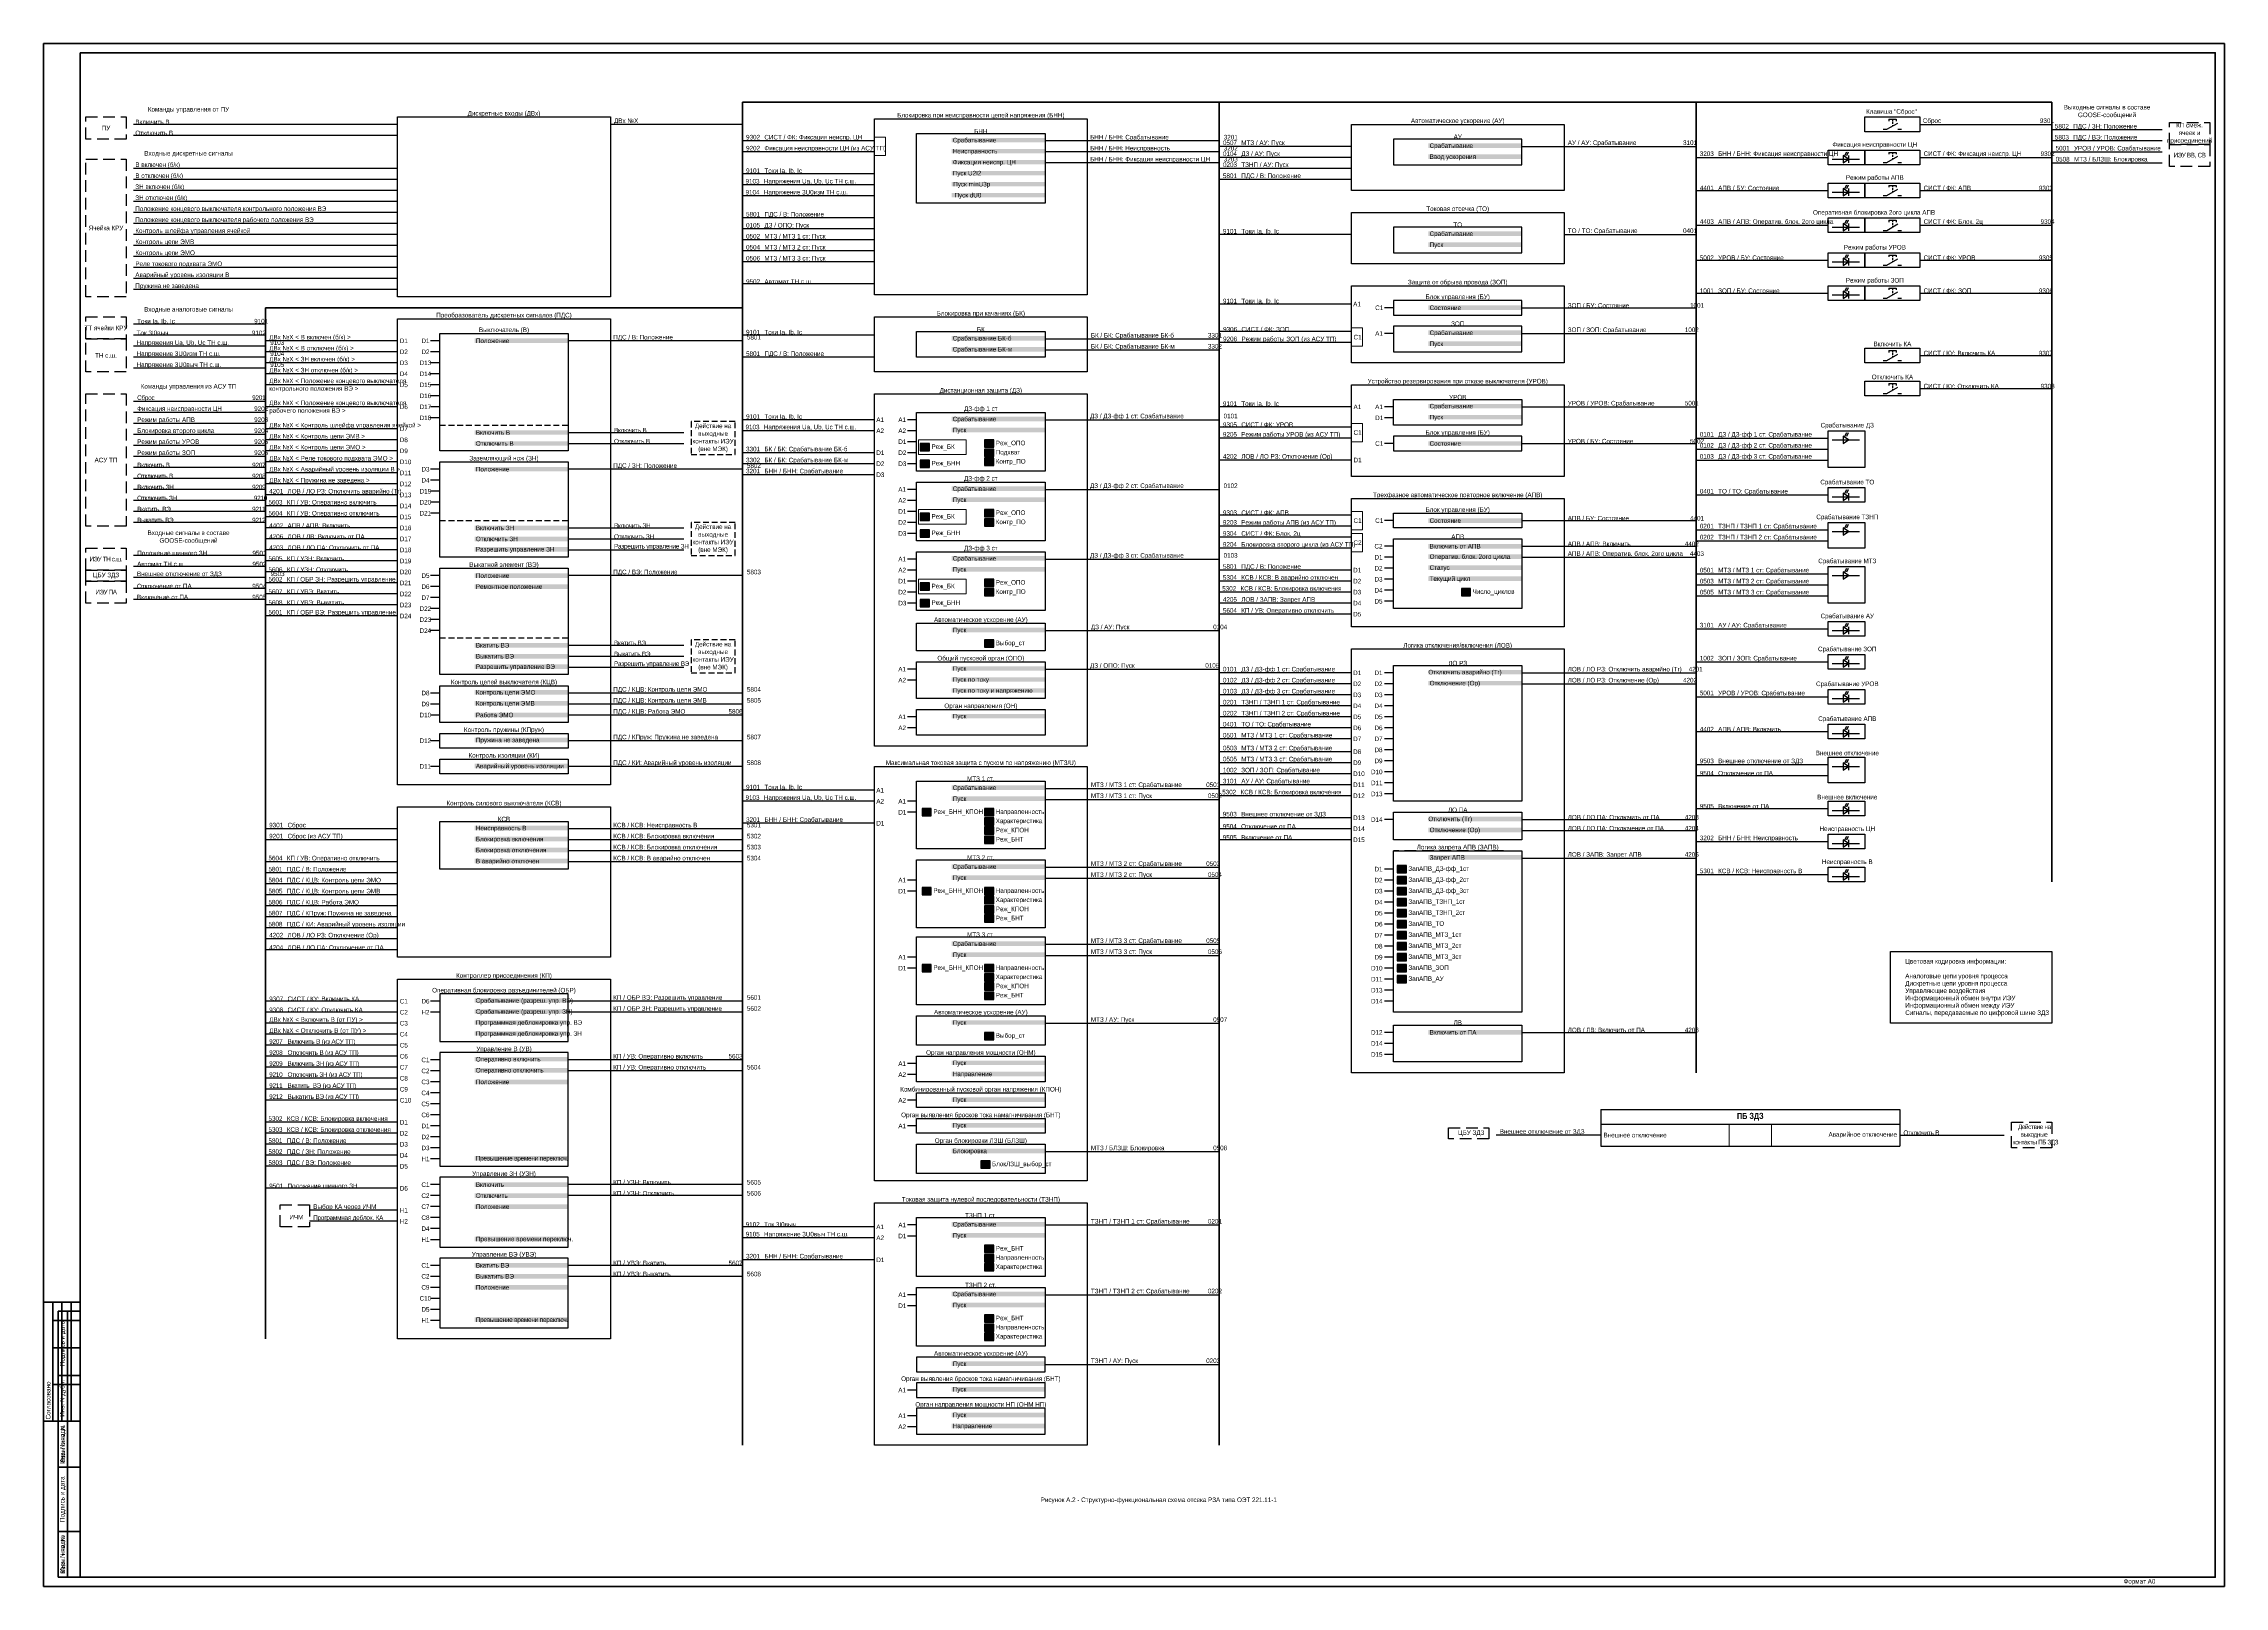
# Model space of a CAD drawing. Header units: millimetres. Extents: x 2179 to 12176, y -20554 to -12004.
# Drawn here: x 3683 to 4872, y -13826 to -12985 of the extents above; entities that cross this region are included whole.
import ezdxf
from ezdxf.enums import TextEntityAlignment as Align

# ---------------------------------------------------------------- set-up
doc = ezdxf.new("R2010")
doc.units = ezdxf.units.MM
doc.linetypes.add('HIDDEN2', pattern=[4.7625, 3.175, -1.5875])
doc.linetypes.add('штриховая2', pattern=[9.525, 6.35, -3.175])
for name, color, linetype, lineweight in [('GOOSE', 224, 'Continuous', 30), ('MMS', 190, 'Continuous', 30), ('Внутренняя шина', 4, 'Continuous', 70), ('Вход-Аналоги', 5, 'Continuous', 30), ('Дискретный сигнал', 37, 'Continuous', 25), ('Линии связи', 75, 'Continuous', 30), ('Основная', 7, 'Continuous', 30), ('Основная прерывистая', 7, 'штриховая2', 30), ('Основная сплошная', 7, 'Continuous', 30), ('Сигналы внутр.', 13, 'Continuous', 30), ('Тонкая', 7, 'Continuous', 13), ('Цепи внешние', 134, 'Continuous', 30), ('Цепь - ФК и АСУ', 190, 'Continuous', 30)]:
    doc.layers.add(name, color=color, linetype=linetype, lineweight=lineweight)
doc.layers.add('Рамка внешняя', color=8, linetype='Continuous', lineweight=40, plot=False)
doc.styles.add('2.5_Gost_RD', font='ARIALN.TTF', dxfattribs={"height": 2.5})
doc.styles.add('Narrow', font='ARIALN.TTF')
doc.styles.add('Табл дан', font='ARIALN.TTF')
doc.styles.add('Табл загол', font='ARIALNB.TTF')

# ---------------------------------------------------------------- blocks, each defined once
blk = doc.blocks.new('*T16')
at = {"color": 0, "linetype": 'ByBlock', "lineweight": 50, "transparency": 16777216}
for p, q in [((0, 0), (0, 85)), ((0, 85), (12, 85)), ((5, 0), (5, 85)), ((12, 0), (12, 85)), ((0, 60), (12, 60)), ((0, 25), (12, 25)), ((0, 0), (12, 0))]:
    blk.add_line(p, q, dxfattribs=at)
at = {"color": 0, "transparency": 16777216, "char_height": 2.5, "attachment_point": 5, "rotation": 90, "style": '2.5_Gost_RD'}
for s, insert, width in [('Инв. № подл.', (2.5, 72.5), 23), ('Подпись и дата', (2.5, 42.5), 33), ('Взам. инв. №', (2.5, 12.5), 23)]:
    blk.add_mtext(s, dxfattribs=dict(at, insert=insert, width=width))
blk = doc.blocks.new('*T17')
at = {"color": 0, "linetype": 'ByBlock', "lineweight": 50, "transparency": 16777216}
for p, q in [((0, 0), (0, 65)), ((0, 65), (20, 65)), ((5, 0), (5, 65)), ((20, 0), (20, 65)), ((5, 55), (20, 55)), ((5, 40), (20, 40)), ((5, 20), (20, 20)), ((0, 0), (20, 0))]:
    blk.add_line(p, q, dxfattribs=at)
at = {"color": 0, "linetype": 'ByBlock', "lineweight": -2, "transparency": 16777216}
for p, q in [((10, 0), (10, 65)), ((15, 0), (15, 65))]:
    blk.add_line(p, q, dxfattribs=at)
at = {"color": 0, "transparency": 16777216, "insert": (2.5, 1), "char_height": 2.5, "width": 63, "attachment_point": 4, "rotation": 90, "style": '2.5_Gost_RD'}
blk.add_mtext('Согласовано', dxfattribs=at)
blk = doc.blocks.new('*T18')
at = {"color": 0, "linetype": 'ByBlock', "lineweight": 50, "transparency": 16777216}
for p, q in [((0, 0), (0, 145)), ((0, 145), (12, 145)), ((5, 0), (5, 145)), ((12, 0), (12, 145)), ((0, 110), (12, 110)), ((0, 85), (12, 85)), ((0, 60), (12, 60)), ((0, 25), (12, 25)), ((0, 0), (12, 0))]:
    blk.add_line(p, q, dxfattribs=at)
at = {"color": 0, "transparency": 16777216, "char_height": 2.5, "attachment_point": 5, "rotation": 90, "style": '2.5_Gost_RD'}
for s, insert, width in [('{\\C256;Подпись и дата}', (2.5, 127.5), 33), ('{\\C256;Инв. N дубл.}', (2.5, 97.5), 23), ('{\\C256;Взам. инв. N}', (2.5, 72.5), 23), ('Подпись и дата', (2.5, 42.5), 33), ('Инв. N подл.', (2.5, 12.5), 23)]:
    blk.add_mtext(s, dxfattribs=dict(at, insert=insert, width=width))
blk = doc.blocks.new('*U15')
blk.add_lwpolyline([(0, 0), (1189, 0), (1189, 841), (0, 841)], close=True)
at = {"lineweight": 50}
blk.add_lwpolyline([(20, 836), (1184, 836), (1184, 5), (20, 5)], close=True, dxfattribs=at)
for name, p in [('*T17', (0, 90)), ('*T18', (8, 5)), ('*T16', (8, 5))]:
    blk.add_blockref(name, p)
at = {"style": '2.5_Gost_RD', "flags": 8}
blk.add_attdef('ФОРМАТ', text='', height=2.5, dxfattribs=at).set_placement((1134, 4), align=Align.TOP_LEFT)
blk = doc.blocks.new('SW.2')
at = {"true_color": 0xadddf7}
h = blk.add_hatch(color=141, dxfattribs=at)
h.dxf.hatch_style = 1
h.paths.add_polyline_path([(5, 2), (0, 2), (0, -2), (5, -2)])
blk.add_lwpolyline([(5, 2), (0, 2), (0, -2), (5, -2)], close=True)
for points in [[(1, 0), (2, 0)], [(2, 0), (3, 1)], [(3, 0), (4, 0)]]:
    blk.add_lwpolyline(points)
blk = doc.blocks.new('SW.3')
at = {"true_color": 0xadddf7}
h = blk.add_hatch(color=141, dxfattribs=at)
h.dxf.hatch_style = 1
h.paths.add_polyline_path([(5, 2), (0, 2), (0, -2), (5, -2)])
blk.add_lwpolyline([(5, 2), (0, 2), (0, -2), (5, -2)], close=True)
for points in [[(2, 1), (1, 1)], [(1, 0), (2, 0)], [(3, 0), (2, 1)], [(4, 0), (3, 0)], [(2, -1), (1, -1)]]:
    blk.add_lwpolyline(points)
blk = doc.blocks.new('*T149')
at = {"layer": 'Основная', "color": 0, "linetype": 'ByBlock', "lineweight": -2, "transparency": 16777216}
for p, q in [((0, 0), (163, 0)), ((0, 0), (0, -8)), ((163, 0), (163, -8))]:
    blk.add_line(p, q, dxfattribs=at)
at = {"layer": 'Основная', "color": 0, "linetype": 'ByBlock', "lineweight": 30, "transparency": 16777216}
for p, q in [((0, -8), (163, -8)), ((0, -8), (0, -20)), ((163, -8), (163, -20)), ((0, -20), (163, -20))]:
    blk.add_line(p, q, dxfattribs=at)
at = {"layer": 'Основная', "color": 0, "linetype": 'ByBlock', "lineweight": 18, "transparency": 16777216}
for p, q in [((70, -8), (70, -20)), ((93, -8), (93, -20))]:
    blk.add_line(p, q, dxfattribs=at)
at = {"layer": 'Основная', "color": 0, "transparency": 16777216}
for s, insert, char_height, width, attachment_point, style in [('{\\C256;ПБ ЗДЗ}', (81.5, -4), 3.3, 160, 5, 'Табл загол'), ('Внешнее отключение', (1.5, -14), 2.5, 67, 4, 'Табл дан'), ('Аварийное отключение', (161.5, -14), 2.5, 67, 6, 'Табл дан')]:
    blk.add_mtext(s, dxfattribs=dict(at, insert=insert, char_height=char_height, width=width, attachment_point=attachment_point, style=style))

msp = doc.modelspace()

# ---------------------------------------------------------------- linework, layer by layer
at = {"layer": 'Внутренняя шина'}
for points in [[(4064, -13017), (4778, -13017)], [(4064, -13749), (4064, -13017)], [(4324, -13749), (4324, -13017)], [(4584, -13546), (4584, -13017)], [(4778, -13442), (4778, -13017)], [(3804, -13691), (3804, -13129)], [(3804, -13129), (4064, -13129)]]:
    msp.add_lwpolyline(points, dxfattribs=at)
at = {"layer": 'Линии связи', "ltscale": 0.5}
for points in [[(3876, -13029), (3732, -13029)], [(4064, -13029), (3992, -13029)], [(3876, -13035), (3732, -13035)], [(3876, -13053), (3732, -13053)], [(3876, -13059), (3732, -13059)], [(3876, -13065), (3732, -13065)], [(4136, -13056), (4064, -13056)], [(3876, -13071), (3732, -13071)], [(3876, -13077), (3732, -13077)], [(3876, -13083), (3732, -13083)], [(3876, -13089), (3732, -13089)], [(4136, -13080), (4064, -13080)], [(4136, -13086), (4064, -13086)], [(4396, -13089), (4324, -13089)], [(3876, -13095), (3732, -13095)], [(3876, -13101), (3732, -13101)], [(4136, -13092), (4064, -13092)], [(4136, -13098), (4064, -13098)], [(3876, -13107), (3732, -13107)], [(3876, -13113), (3732, -13113)], [(4136, -13104), (4064, -13104)], [(3876, -13119), (3732, -13119)], [(4136, -13116), (4064, -13116)], [(3804, -13138), (3732, -13138)], [(4396, -13127), (4324, -13127)], [(3876, -13147), (3804, -13147)], [(3876, -13153), (3804, -13153)], [(3876, -13159), (3804, -13159)], [(3876, -13165), (3804, -13165)], [(3876, -13171), (3804, -13171)], [(3804, -13180), (3732, -13180)], [(3876, -13183), (3804, -13183)], [(3876, -13195), (3804, -13195)], [(4136, -13190), (4064, -13190)], [(3876, -13201), (3804, -13201)], [(3876, -13207), (3804, -13207)], [(3876, -13213), (3804, -13213)], [(3876, -13219), (3804, -13219)], [(4396, -13212), (4324, -13212)], [(3876, -13225), (3804, -13225)], [(3876, -13231), (3804, -13231)], [(3876, -13237), (3804, -13237)], [(3876, -13243), (3804, -13243)], [(3876, -13249), (3804, -13249)], [(3876, -13255), (3804, -13255)], [(3804, -13264), (3732, -13264)], [(3876, -13261), (3804, -13261)], [(3876, -13267), (3804, -13267)], [(3804, -13270), (3732, -13270)], [(3876, -13273), (3804, -13273)], [(3876, -13279), (3804, -13279)], [(3876, -13285), (3804, -13285)], [(3876, -13291), (3804, -13291)], [(3876, -13297), (3804, -13297)], [(4136, -13392), (4064, -13392)], [(3876, -13431), (3804, -13431)], [(3876, -13437), (3804, -13437)], [(3876, -13443), (3804, -13443)], [(3876, -13449), (3804, -13449)], [(3876, -13455), (3804, -13455)], [(3876, -13461), (3804, -13461)], [(3876, -13467), (3804, -13467)], [(3876, -13473), (3804, -13473)], [(3876, -13479), (3804, -13479)], [(3876, -13573), (3804, -13573)], [(3876, -13579), (3804, -13579)], [(3876, -13585), (3804, -13585)], [(3876, -13591), (3804, -13591)], [(3876, -13597), (3804, -13597)], [(3876, -13609), (3804, -13609)], [(3876, -13621), (3828, -13621)], [(3876, -13627), (3828, -13627)], [(4136, -13630), (4064, -13630)]]:
    msp.add_lwpolyline(points, dxfattribs=at)
at = {"layer": 'Линии связи'}
for points in [[(4706, -13029), (4778, -13029)], [(4136, -13038), (4064, -13038)], [(4324, -13038), (4229, -13038)], [(4396, -13041), (4324, -13041)], [(4489, -13041), (4584, -13041)], [(4838, -13032), (4778, -13032)], [(4838, -13038), (4778, -13038)], [(4136, -13044), (4064, -13044)], [(4324, -13044), (4229, -13044)], [(4324, -13050), (4229, -13050)], [(4396, -13047), (4324, -13047)], [(4396, -13053), (4324, -13053)], [(4584, -13047), (4656, -13047)], [(4706, -13047), (4778, -13047)], [(4778, -13044), (4838, -13044)], [(4778, -13050), (4838, -13050)], [(4136, -13062), (4064, -13062)], [(4396, -13059), (4324, -13059)], [(4584, -13065), (4656, -13065)], [(4706, -13065), (4778, -13065)], [(4136, -13068), (4064, -13068)], [(4512, -13089), (4584, -13089)], [(4584, -13084), (4656, -13084)], [(4706, -13084), (4778, -13084)], [(4584, -13103), (4656, -13103)], [(4706, -13103), (4778, -13103)], [(4584, -13121), (4656, -13121)], [(4706, -13121), (4778, -13121)], [(4489, -13129), (4584, -13129)], [(3804, -13144), (3732, -13144)], [(3804, -13150), (3732, -13150)], [(4064, -13147), (3969, -13147)], [(4136, -13144), (4064, -13144)], [(4229, -13146), (4324, -13146)], [(4396, -13142), (4324.1, -13142)], [(4396, -13148), (4324.1, -13148)], [(4489, -13143), (4584, -13143)], [(3804, -13156), (3732, -13156)], [(3804, -13162), (3732, -13162)], [(4136, -13156), (4064, -13156)], [(4229, -13152), (4324, -13152)], [(4706, -13155), (4778, -13155)], [(4706, -13173), (4778, -13173)], [(3804, -13186), (3732, -13186)], [(4396, -13183), (4324, -13183)], [(4489, -13183), (4584, -13183)], [(3804, -13192), (3732, -13192)], [(3969, -13197), (4032, -13197)], [(4136, -13196), (4064, -13196)], [(4229, -13190), (4324, -13190)], [(4396, -13194), (4324, -13194)], [(3804, -13198), (3732, -13198)], [(3804, -13204), (3732, -13204)], [(3969, -13203), (4032, -13203)], [(4136, -13208), (4064, -13208)], [(4396, -13200), (4324, -13200)], [(4489, -13203), (4584, -13203)], [(4584, -13200), (4656, -13200)], [(4584, -13206), (4656, -13206)], [(3804, -13210), (3732, -13210)], [(3804, -13216), (3732, -13216)], [(4064, -13217), (3969, -13217)], [(4136, -13214), (4064, -13214)], [(4136, -13220), (4064, -13220)], [(4584, -13212), (4656, -13212)], [(3804, -13222), (3732, -13222)], [(3804, -13228), (3732, -13228)], [(4229, -13228), (4324, -13228)], [(4584, -13231), (4656, -13231)], [(3804, -13234), (3732, -13234)], [(3804, -13240), (3732, -13240)], [(4396, -13242), (4324, -13242)], [(4489, -13245), (4584, -13245)], [(3804, -13246), (3732, -13246)], [(3969, -13249), (4032, -13249)], [(3969, -13255), (4032, -13255)], [(4396, -13248), (4324, -13248)], [(4396, -13254), (4324, -13254)], [(4584, -13250), (4656, -13250)], [(4584, -13256), (4656, -13256)], [(3969, -13261), (4032, -13261)], [(4229, -13266), (4324, -13266)], [(4396, -13260), (4324, -13260)], [(4489, -13259), (4584, -13259)], [(4489, -13265), (4584, -13265)], [(3804, -13276), (3732, -13276)], [(4064, -13275), (3969, -13275)], [(4396, -13272), (4324, -13272)], [(4396, -13278), (4324, -13278)], [(4584, -13274), (4656, -13274)], [(4584, -13280), (4656, -13280)], [(3804, -13282), (3732, -13282)], [(3804, -13288), (3732, -13288)], [(4396, -13284), (4324, -13284)], [(4396, -13290), (4324, -13290)], [(4584, -13286), (4656, -13286)], [(4396, -13296), (4324, -13296)], [(4584, -13304), (4656, -13304)], [(3969, -13313), (4032, -13313)], [(4229, -13305), (4324, -13305)], [(3969, -13319), (4032, -13319)], [(3969, -13325), (4032, -13325)], [(4229, -13326), (4324, -13326)], [(4396, -13328), (4324, -13328)], [(4489, -13328), (4584, -13328)], [(4584, -13322), (4656, -13322)], [(4064, -13339), (3969, -13339)], [(4396, -13334), (4324, -13334)], [(4396, -13340), (4324, -13340)], [(4489, -13334), (4584, -13334)], [(4064, -13345), (3969, -13345)], [(4064, -13351), (3969, -13351)], [(4396, -13346), (4324, -13346)], [(4396, -13352), (4324, -13352)], [(4584, -13341), (4656, -13341)], [(4396, -13358), (4324, -13358)], [(4396, -13364), (4324, -13364)], [(4584, -13360), (4656, -13360)], [(4064, -13365), (3969, -13365)], [(4396, -13371), (4324, -13371)], [(4064, -13379), (3969, -13379)], [(4396, -13377), (4324, -13377)], [(4396, -13383), (4324, -13383)], [(4584, -13378), (4656, -13378)], [(4584, -13384), (4656, -13384)], [(4136, -13398), (4064, -13398)], [(4229, -13391), (4324, -13391)], [(4229, -13397), (4324, -13397)], [(4396, -13389), (4324, -13389)], [(4396, -13395), (4324, -13395)], [(4136, -13410), (4064, -13410)], [(4396, -13407), (4324, -13407)], [(4489, -13408), (4584, -13408)], [(4584, -13402), (4656, -13402)], [(3876, -13413), (3804, -13413)], [(3876, -13419), (3804, -13419)], [(4064, -13413), (3969, -13413)], [(4064, -13419), (3969, -13419)], [(4396, -13413), (4324, -13413)], [(4396, -13419), (4324, -13419)], [(4489, -13414), (4584, -13414)], [(4584, -13420), (4656, -13420)], [(4064, -13425), (3969, -13425)], [(4064, -13431), (3969, -13431)], [(4229, -13434), (4324, -13434)], [(4489, -13429), (4584, -13429)], [(4229, -13440), (4324, -13440)], [(4584, -13438), (4656, -13438)], [(4229, -13476), (4324, -13476)], [(4229, -13482), (4324, -13482)], [(3876, -13507), (3804, -13507)], [(4064, -13507), (3969, -13507)], [(3876, -13513), (3804, -13513)], [(4064, -13513), (3969, -13513)], [(3876, -13519), (3804, -13519)], [(3876, -13525), (3804, -13525)], [(4229, -13519), (4324, -13519)], [(4489, -13524), (4584, -13524)], [(3876, -13531), (3804, -13531)], [(3876, -13537), (3804, -13537)], [(4064, -13539), (3969, -13539)], [(3876, -13543), (3804, -13543)], [(3876, -13549), (3804, -13549)], [(4064, -13545), (3969, -13545)], [(3876, -13555), (3804, -13555)], [(3876, -13561), (3804, -13561)], [(4229, -13589), (4324, -13589)], [(4532, -13580), (4475, -13580)], [(4695, -13580), (4752, -13580)], [(4064, -13607), (3969, -13607)], [(4064, -13613), (3969, -13613)], [(4136, -13636), (4064, -13636)], [(4229, -13629), (4324, -13629)], [(4136, -13648), (4064, -13648)], [(4064, -13651), (3969, -13651)], [(4064, -13657), (3969, -13657)], [(4229, -13667), (4324, -13667)], [(4229, -13705), (4324, -13705)]]:
    msp.add_lwpolyline(points, dxfattribs=at)
at = {"layer": 'Основная', "linetype": 'HIDDEN2'}
for p, q in [((3899, -13193), (3969, -13193)), ((3899, -13245), (3969, -13245)), ((3899, -13309), (3969, -13309))]:
    msp.add_line(p, q, dxfattribs=at)
at = {"layer": 'Основная'}
for points in [[(3876, -13025), (3992, -13025), (3992, -13123), (3876, -13123)], [(4136, -13026), (4252, -13026), (4252, -13122), (4136, -13122)], [(4396, -13029), (4512, -13029), (4512, -13065), (4396, -13065)], [(4676, -13025), (4706, -13025), (4706, -13033), (4676, -13033)], [(4159, -13034), (4229, -13034), (4229, -13072), (4159, -13072)], [(4489, -13037), (4419, -13037), (4419, -13051), (4489, -13051)], [(4656, -13043), (4676, -13043), (4676, -13051), (4656, -13051)], [(4676, -13043), (4706, -13043), (4706, -13051), (4676, -13051)], [(4656, -13061), (4676, -13061), (4676, -13069), (4656, -13069)], [(4676, -13061), (4706, -13061), (4706, -13069), (4676, -13069)], [(4396, -13077), (4512, -13077), (4512, -13105), (4396, -13105)], [(4489, -13085), (4419, -13085), (4419, -13099), (4489, -13099)], [(4656, -13080), (4676, -13080), (4676, -13088), (4656, -13088)], [(4676, -13080), (4706, -13080), (4706, -13088), (4676, -13088)], [(4656, -13099), (4676, -13099), (4676, -13107), (4656, -13107)], [(4676, -13099), (4706, -13099), (4706, -13107), (4676, -13107)], [(4396, -13117), (4512, -13117), (4512, -13159), (4396, -13159)], [(4489, -13125), (4419, -13125), (4419, -13133), (4489, -13133)], [(4656, -13117), (4676, -13117), (4676, -13125), (4656, -13125)], [(4676, -13117), (4706, -13117), (4706, -13125), (4676, -13125)], [(3876, -13135), (3992, -13135), (3992, -13389), (3876, -13389)], [(4136, -13134), (4252, -13134), (4252, -13164), (4136, -13164)], [(3899, -13143), (3969, -13143), (3969, -13207), (3899, -13207)], [(4159, -13142), (4229, -13142), (4229, -13156), (4159, -13156)], [(4489, -13139), (4419, -13139), (4419, -13153), (4489, -13153)], [(4676, -13151), (4706, -13151), (4706, -13159), (4676, -13159)], [(4396, -13171), (4512, -13171), (4512, -13221), (4396, -13221)], [(4676, -13169), (4706, -13169), (4706, -13177), (4676, -13177)], [(4136, -13176), (4252, -13176), (4252, -13368), (4136, -13368)], [(4159, -13186), (4229, -13186), (4229, -13218), (4159, -13218)], [(4419, -13179), (4489, -13179), (4489, -13193), (4419, -13193)], [(4656, -13196), (4676, -13196), (4676, -13216), (4656, -13216)], [(4489, -13199), (4419, -13199), (4419, -13207), (4489, -13207)], [(3899, -13213), (3969, -13213), (3969, -13265), (3899, -13265)], [(4159, -13224), (4229, -13224), (4229, -13256), (4159, -13256)], [(4396, -13233), (4512, -13233), (4512, -13303), (4396, -13303)], [(4656, -13227), (4676, -13227), (4676, -13235), (4656, -13235)], [(4419, -13241), (4489, -13241), (4489, -13249), (4419, -13249)], [(4419, -13255), (4489, -13255), (4489, -13293), (4419, -13293)], [(4656, -13246), (4676, -13246), (4676, -13260), (4656, -13260)], [(4159, -13262), (4229, -13262), (4229, -13294), (4159, -13294)], [(3899, -13271), (3969, -13271), (3969, -13329), (3899, -13329)], [(4656, -13270), (4676, -13270), (4676, -13290), (4656, -13290)], [(4159, -13301), (4229, -13301), (4229, -13316), (4159, -13316)], [(4656, -13300), (4676, -13300), (4676, -13308), (4656, -13308)], [(4396, -13315), (4512, -13315), (4512, -13546), (4396, -13546)], [(4159, -13322), (4229, -13322), (4229, -13342), (4159, -13342)], [(4419, -13324), (4489, -13324), (4489, -13398), (4419, -13398)], [(4656, -13318), (4676, -13318), (4676, -13326), (4656, -13326)], [(3899, -13335), (3969, -13335), (3969, -13355), (3899, -13355)], [(4656, -13337), (4676, -13337), (4676, -13345), (4656, -13345)], [(4159, -13348), (4229, -13348), (4229, -13362), (4159, -13362)], [(3899, -13361), (3969, -13361), (3969, -13369), (3899, -13369)], [(4656, -13356), (4676, -13356), (4676, -13364), (4656, -13364)], [(3899, -13375), (3969, -13375), (3969, -13383), (3899, -13383)], [(4656, -13374), (4676, -13374), (4676, -13388), (4656, -13388)], [(4136, -13379), (4252, -13379), (4252, -13605), (4136, -13605)], [(4159, -13387), (4229, -13387), (4229, -13424), (4159, -13424)], [(4656, -13398), (4676, -13398), (4676, -13406), (4656, -13406)], [(3876, -13401), (3992, -13401), (3992, -13483), (3876, -13483)], [(3899, -13409), (3969, -13409), (3969, -13435), (3899, -13435)], [(4419, -13404), (4489, -13404), (4489, -13419), (4419, -13419)], [(4656, -13416), (4676, -13416), (4676, -13424), (4656, -13424)], [(4159, -13430), (4229, -13430), (4229, -13467), (4159, -13467)], [(4419, -13425), (4489, -13425), (4489, -13513), (4419, -13513)], [(4656, -13434), (4676, -13434), (4676, -13442), (4656, -13442)], [(4159, -13472), (4229, -13472), (4229, -13509), (4159, -13509)], [(3876, -13495), (3992, -13495), (3992, -13691), (3876, -13691)], [(3969, -13503), (3899, -13503), (3899, -13529), (3969, -13529)], [(4159, -13515), (4229, -13515), (4229, -13531), (4159, -13531)], [(4419, -13520), (4489, -13520), (4489, -13540), (4419, -13540)], [(3969, -13535), (3899, -13535), (3899, -13597), (3969, -13597)], [(4159, -13537), (4229, -13537), (4229, -13551), (4159, -13551)], [(4159, -13557), (4229, -13557), (4229, -13565), (4159, -13565)], [(4159, -13571), (4229, -13571), (4229, -13579), (4159, -13579)], [(4159, -13585), (4229, -13585), (4229, -13601), (4159, -13601)], [(3969, -13603), (3899, -13603), (3899, -13641), (3969, -13641)], [(4136, -13617), (4252, -13617), (4252, -13749), (4136, -13749)], [(4159, -13625), (4229, -13625), (4229, -13657), (4159, -13657)], [(3969, -13647), (3899, -13647), (3899, -13685), (3969, -13685)], [(4159, -13663), (4229, -13663), (4229, -13695), (4159, -13695)], [(4229, -13701), (4159, -13701), (4159, -13709), (4229, -13709)], [(4229, -13715), (4159, -13715), (4159, -13723), (4229, -13723)], [(4229, -13728.9), (4159, -13728.9), (4159, -13743.1), (4229, -13743.1)]]:
    msp.add_lwpolyline(points, close=True, dxfattribs=at)
for points in [[(4419, -13129), (4414, -13129)], [(3899, -13147), (3894, -13147)], [(4419, -13143), (4414, -13143)], [(3899, -13153), (3894, -13153)], [(3899, -13159), (3894, -13159)], [(3899, -13165), (3894, -13165)], [(3899, -13171), (3894, -13171)], [(3899, -13177), (3894, -13177)], [(3899, -13183), (3894, -13183)], [(4419, -13183), (4414, -13183)], [(3899, -13189), (3894, -13189)], [(4159, -13190), (4154, -13190)], [(4159, -13196), (4154, -13196)], [(4419, -13189), (4414, -13189)], [(4159, -13202), (4154, -13202)], [(4159, -13208), (4154, -13208)], [(4419, -13203), (4414, -13203)], [(3899, -13217), (3894, -13217)], [(4159, -13214), (4154, -13214)], [(3899, -13223), (3894, -13223)], [(3899, -13229), (3894, -13229)], [(4159, -13228), (4154, -13228)], [(3899, -13235), (3894, -13235)], [(3899, -13241), (3894, -13241)], [(4159, -13234), (4154, -13234)], [(4159, -13240), (4154, -13240)], [(4419, -13245), (4414, -13245)], [(4159, -13246), (4154, -13246)], [(4159, -13252), (4154, -13252)], [(4159, -13266), (4154, -13266)], [(4419, -13259), (4414, -13259)], [(4419, -13265), (4414, -13265)], [(3899, -13275), (3894, -13275)], [(3899, -13281), (3894, -13281)], [(4159, -13272), (4154, -13272)], [(4159, -13278), (4154, -13278)], [(4419, -13271), (4414, -13271)], [(4419, -13277), (4414, -13277)], [(3899, -13287), (3894, -13287)], [(3899, -13293), (3894, -13293)], [(4159, -13284), (4154, -13284)], [(4159, -13290), (4154, -13290)], [(4419, -13283), (4414, -13283)], [(4419, -13289), (4414, -13289)], [(3899, -13299), (3894, -13299)], [(3899, -13305), (3894, -13305)], [(4159, -13326), (4154, -13326)], [(4419, -13328), (4414, -13328)], [(3899, -13339), (3894, -13339)], [(4159, -13332), (4154, -13332)], [(4419, -13334), (4414, -13334)], [(4419, -13340), (4414, -13340)], [(3899, -13345), (3894, -13345)], [(3899, -13351), (3894, -13351)], [(4159, -13352), (4154, -13352)], [(4419, -13346), (4414, -13346)], [(4419, -13352), (4414, -13352)], [(4159, -13358), (4154, -13358)], [(4419, -13358), (4414, -13358)], [(4419, -13364), (4414, -13364)], [(3899, -13365), (3894, -13365)], [(4419, -13370), (4414, -13370)], [(4419, -13376), (4414, -13376)], [(3899, -13379), (3894, -13379)], [(4419, -13382), (4414, -13382)], [(4419, -13388), (4414, -13388)], [(4159, -13398), (4154, -13398)], [(4419, -13394), (4414, -13394)], [(4159, -13404), (4154, -13404)], [(4419, -13408), (4414, -13408)], [(4419, -13435), (4414, -13435)], [(4159, -13441), (4154, -13441)], [(4159, -13447), (4154, -13447)], [(4419, -13441), (4414, -13441)], [(4419, -13447), (4414, -13447)], [(4419, -13453), (4414, -13453)], [(4419, -13459), (4414, -13459)], [(4419, -13465), (4414, -13465)], [(4419, -13471), (4414, -13471)], [(4159, -13483), (4154, -13483)], [(4419, -13477), (4414, -13477)], [(4419, -13483), (4414, -13483)], [(4159, -13489), (4154, -13489)], [(4419, -13489), (4414, -13489)], [(4419, -13495), (4414, -13495)], [(3899, -13507), (3894, -13507)], [(4419, -13501), (4414, -13501)], [(4419, -13507), (4414, -13507)], [(3899, -13513), (3894, -13513)], [(4419, -13524), (4414, -13524)], [(4419, -13530), (4414, -13530)], [(3899, -13539), (3894, -13539)], [(4159, -13541), (4154, -13541)], [(4419, -13536), (4414, -13536)], [(3899, -13545), (3894, -13545)], [(3899, -13551), (3894, -13551)], [(4159, -13547), (4154, -13547)], [(3899, -13557), (3894, -13557)], [(3899, -13563), (3894, -13563)], [(4159, -13561), (4154, -13561)], [(3899, -13569), (3894, -13569)], [(3899, -13575), (3894, -13575)], [(4159, -13575), (4154, -13575)], [(3899, -13581), (3894, -13581)], [(3899, -13587), (3894, -13587)], [(3899, -13593), (3894, -13593)], [(3899, -13607), (3894, -13607)], [(3899, -13613), (3894, -13613)], [(3899, -13619), (3894, -13619)], [(3899, -13625), (3894, -13625)], [(3899, -13631), (3894, -13631)], [(3899, -13637), (3894, -13637)], [(4159, -13629), (4154, -13629)], [(4159, -13635), (4154, -13635)], [(3899, -13651), (3894, -13651)], [(3899, -13657), (3894, -13657)], [(3899, -13663), (3894, -13663)], [(3899, -13669), (3894, -13669)], [(4159, -13667), (4154, -13667)], [(4159, -13673), (4154, -13673)], [(3899, -13675), (3894, -13675)], [(3899, -13681), (3894, -13681)], [(4159, -13719), (4154, -13719)], [(4159, -13733), (4154, -13733)], [(4159, -13739), (4154, -13739)]]:
    msp.add_lwpolyline(points, dxfattribs=at)
at = {"layer": 'Основная', "linetype": 'HIDDEN2'}
for points in [[(4036, -13209), (4060, -13209), (4060, -13191), (4036, -13191)], [(4036, -13264), (4060, -13264), (4060, -13246), (4036, -13246)], [(4036, -13328), (4060, -13328), (4060, -13310), (4036, -13310)]]:
    msp.add_lwpolyline(points, close=True, dxfattribs=at)
at = {"layer": 'Основная прерывистая'}
msp.add_lwpolyline([(4479, -13425), (4419, -13425)], dxfattribs=at)
msp.add_lwpolyline([(3812, -13618), (3828, -13618), (3828, -13630), (3812, -13630)], close=True, dxfattribs=at)
at = {"layer": 'Основная сплошная', "color": 0}
for p, q in [((4688, -13031.7), (4694, -13028.3)), ((4689, -13026.2), (4691, -13026.2)), ((4691, -13026.2), (4693, -13026.2)), ((4686, -13031.7), (4688, -13031.7)), ((4694, -13031.7), (4696, -13031.7)), ((4686, -13049.8), (4688, -13049.8)), ((4688, -13049.8), (4694, -13046.3)), ((4689, -13044.3), (4691, -13044.3)), ((4691, -13044.3), (4693, -13044.3)), ((4694, -13049.8), (4696, -13049.8)), ((4688, -13067.8), (4694, -13064.3)), ((4689, -13062.3), (4691, -13062.3)), ((4691, -13062.3), (4693, -13062.3)), ((4686, -13067.8), (4688, -13067.8)), ((4694, -13067.8), (4696, -13067.8)), ((4686, -13086.8), (4688, -13086.8)), ((4688, -13086.8), (4694, -13083.3)), ((4689, -13081.3), (4691, -13081.3)), ((4691, -13081.3), (4693, -13081.3)), ((4694, -13086.8), (4696, -13086.8)), ((4688, -13105.8), (4694, -13102.3)), ((4689, -13100.3), (4691, -13100.3)), ((4691, -13100.3), (4693, -13100.3)), ((4686, -13105.8), (4688, -13105.8)), ((4694, -13105.8), (4696, -13105.8)), ((4686, -13123.8), (4688, -13123.8)), ((4688, -13123.8), (4694, -13120.3)), ((4689, -13118.3), (4691, -13118.3)), ((4691, -13118.3), (4693, -13118.3)), ((4694, -13123.8), (4696, -13123.8)), ((4686, -13157.8), (4688, -13157.8)), ((4688, -13157.8), (4694, -13154.3)), ((4689, -13152.3), (4691, -13152.3)), ((4691, -13152.3), (4693, -13152.3)), ((4694, -13157.8), (4696, -13157.8)), ((4688, -13175.8), (4694, -13172.3)), ((4689, -13170.3), (4691, -13170.3)), ((4691, -13170.3), (4693, -13170.3)), ((4686, -13175.8), (4688, -13175.8)), ((4694, -13175.8), (4696, -13175.8))]:
    msp.add_line(p, q, dxfattribs=at)
at = {"layer": 'Основная сплошная', "ltscale": 0.35}
for p, q in [((4689, -13026.2), (4689, -13027.2)), ((4691, -13026.2), (4691, -13027.2)), ((4691, -13027.7), (4691, -13028.7)), ((4693, -13026.2), (4693, -13027.2)), ((4689, -13044.3), (4689, -13045.3)), ((4691, -13044.3), (4691, -13045.3)), ((4691, -13045.8), (4691, -13046.8)), ((4693, -13044.3), (4693, -13045.3)), ((4689, -13062.3), (4689, -13063.3)), ((4691, -13062.3), (4691, -13063.3)), ((4691, -13063.8), (4691, -13064.8)), ((4693, -13062.3), (4693, -13063.3)), ((4689, -13081.3), (4689, -13082.3)), ((4691, -13081.3), (4691, -13082.3)), ((4691, -13082.8), (4691, -13083.8)), ((4693, -13081.3), (4693, -13082.3)), ((4689, -13100.3), (4689, -13101.3)), ((4691, -13100.3), (4691, -13101.3)), ((4691, -13101.8), (4691, -13102.8)), ((4693, -13100.3), (4693, -13101.3)), ((4689, -13118.3), (4689, -13119.3)), ((4691, -13118.3), (4691, -13119.3)), ((4691, -13119.8), (4691, -13120.8)), ((4693, -13118.3), (4693, -13119.3)), ((4689, -13152.3), (4689, -13153.3)), ((4691, -13152.3), (4691, -13153.3)), ((4691, -13153.8), (4691, -13154.8)), ((4693, -13152.3), (4693, -13153.3)), ((4689, -13170.3), (4689, -13171.3)), ((4691, -13170.3), (4691, -13171.3)), ((4691, -13171.8), (4691, -13172.8)), ((4693, -13170.3), (4693, -13171.3))]:
    msp.add_line(p, q, dxfattribs=at)
at = {"layer": 'Основная сплошная', "color": 0, "linetype": 'HIDDEN2', "ltscale": 0.5}
for p, q in [((4691, -13029.4), (4691, -13030)), ((4691, -13047.4), (4691, -13048)), ((4691, -13065.4), (4691, -13066)), ((4691, -13084.4), (4691, -13085)), ((4691, -13103.4), (4691, -13104)), ((4691, -13121.4), (4691, -13122)), ((4691, -13155.4), (4691, -13156)), ((4691, -13173.4), (4691, -13174))]:
    msp.add_line(p, q, dxfattribs=at)
at = {"layer": 'Основная сплошная', "linetype": 'штриховая2'}
for points in [[(3728, -13037), (3706, -13037), (3706, -13025), (3728, -13025)], [(4864, -13040), (4842, -13040), (4842, -13028), (4864, -13028)], [(4864, -13052), (4842, -13052), (4842, -13040), (4864, -13040)], [(3728, -13123), (3706, -13123), (3706, -13048), (3728, -13048)], [(3728, -13146), (3706, -13146), (3706, -13134), (3728, -13134)], [(3728, -13164), (3706, -13164), (3706, -13146), (3728, -13146)], [(3728, -13248), (3706, -13248), (3706, -13176), (3728, -13176)], [(3728, -13272), (3706, -13272), (3706, -13260), (3728, -13260)], [(3728, -13278), (3706, -13278), (3706, -13272), (3728, -13272)], [(3728, -13290), (3706, -13290), (3706, -13278), (3728, -13278)], [(4471, -13582), (4449, -13582), (4449, -13576), (4471, -13576)], [(4778, -13587), (4756, -13587), (4756, -13573), (4778, -13573)]]:
    msp.add_lwpolyline(points, close=True, dxfattribs=at)
at = {"layer": 'Основная сплошная'}
for points in [[(4658.1, -13048), (4673.1, -13048)], [(4664.1, -13046), (4664.1, -13050), (4667.1, -13048), (4664.1, -13046)], [(4665.1, -13046), (4666.1, -13044)], [(4666.1, -13046), (4667.1, -13044)], [(4667.1, -13046), (4667.1, -13050)], [(4658.1, -13066), (4673.1, -13066)], [(4664.1, -13064), (4664.1, -13068), (4667.1, -13066), (4664.1, -13064)], [(4665.1, -13064), (4666.1, -13062)], [(4666.1, -13064), (4667.1, -13062)], [(4667.1, -13064), (4667.1, -13068)], [(4658.1, -13085), (4673.1, -13085)], [(4664.1, -13083), (4664.1, -13087), (4667.1, -13085), (4664.1, -13083)], [(4665.1, -13083), (4666.1, -13081)], [(4666.1, -13083), (4667.1, -13081)], [(4667.1, -13083), (4667.1, -13087)], [(4664.1, -13102), (4664.1, -13106), (4667.1, -13104), (4664.1, -13102)], [(4665.1, -13102), (4666.1, -13100)], [(4666.1, -13102), (4667.1, -13100)], [(4667.1, -13102), (4667.1, -13106)], [(4658.1, -13104), (4673.1, -13104)], [(4658.1, -13122), (4673.1, -13122)], [(4664.1, -13120), (4664.1, -13124), (4667.1, -13122), (4664.1, -13120)], [(4665.1, -13120), (4666.1, -13118)], [(4666.1, -13120), (4667.1, -13118)], [(4667.1, -13120), (4667.1, -13124)], [(4665.1, -13199), (4666.1, -13197)], [(4666.1, -13199), (4667.1, -13197)], [(4658.1, -13201), (4673.1, -13201)], [(4664.1, -13199), (4664.1, -13203), (4667.1, -13201), (4664.1, -13199)], [(4658.1, -13232), (4673.1, -13232)], [(4664.1, -13230), (4664.1, -13234), (4667.1, -13232), (4664.1, -13230)], [(4665.1, -13230), (4666.1, -13228)], [(4666.1, -13230), (4667.1, -13228)], [(4667.1, -13230), (4667.1, -13234)], [(4658.1, -13251), (4673.1, -13251)], [(4664.1, -13249), (4664.1, -13253), (4667.1, -13251), (4664.1, -13249)], [(4665.1, -13249), (4666.1, -13247)], [(4666.1, -13249), (4667.1, -13247)], [(4658.1, -13275), (4673.1, -13275)], [(4664.1, -13273), (4664.1, -13277), (4667.1, -13275), (4664.1, -13273)], [(4665.1, -13273), (4666.1, -13271)], [(4666.1, -13273), (4667.1, -13271)], [(4664.1, -13303), (4664.1, -13307), (4667.1, -13305), (4664.1, -13303)], [(4665.1, -13303), (4666.1, -13301)], [(4666.1, -13303), (4667.1, -13301)], [(4667.1, -13303), (4667.1, -13307)], [(4658.1, -13305), (4673.1, -13305)], [(4658.1, -13323), (4673.1, -13323)], [(4664.1, -13321), (4664.1, -13325), (4667.1, -13323), (4664.1, -13321)], [(4665.1, -13321), (4666.1, -13319)], [(4666.1, -13321), (4667.1, -13319)], [(4667.1, -13321), (4667.1, -13325)], [(4664.1, -13340), (4664.1, -13344), (4667.1, -13342), (4664.1, -13340)], [(4665.1, -13340), (4666.1, -13338)], [(4666.1, -13340), (4667.1, -13338)], [(4667.1, -13340), (4667.1, -13344)], [(4658.1, -13342), (4673.1, -13342)], [(4658.1, -13361), (4673.1, -13361)], [(4664.1, -13359), (4664.1, -13363), (4667.1, -13361), (4664.1, -13359)], [(4665.1, -13359), (4666.1, -13357)], [(4666.1, -13359), (4667.1, -13357)], [(4667.1, -13359), (4667.1, -13363)], [(4665.1, -13377), (4666.1, -13375)], [(4666.1, -13377), (4667.1, -13375)], [(4658.1, -13379), (4673.1, -13379)], [(4664.1, -13377), (4664.1, -13381), (4667.1, -13379), (4664.1, -13377)], [(4667.1, -13377), (4667.1, -13381)], [(4665.1, -13401), (4666.1, -13399)], [(4666.1, -13401), (4667.1, -13399)], [(4658.1, -13403), (4673.1, -13403)], [(4664.1, -13401), (4664.1, -13405), (4667.1, -13403), (4664.1, -13401)], [(4667.1, -13401), (4667.1, -13405)], [(4658.1, -13421), (4673.1, -13421)], [(4664.1, -13419), (4664.1, -13423), (4667.1, -13421), (4664.1, -13419)], [(4665.1, -13419), (4666.1, -13417)], [(4666.1, -13419), (4667.1, -13417)], [(4667.1, -13419), (4667.1, -13423)], [(4665.1, -13437), (4666.1, -13435)], [(4666.1, -13437), (4667.1, -13435)], [(4658.1, -13439), (4673.1, -13439)], [(4664.1, -13437), (4664.1, -13441), (4667.1, -13439), (4664.1, -13437)], [(4667.1, -13437), (4667.1, -13441)]]:
    msp.add_lwpolyline(points, dxfattribs=at)
for points in [[(4665.6, -13045, 0.5, 0, 0), (4666.1, -13044, 0, 0, 0)], [(4666.6, -13045, 0.5, 0, 0), (4667.1, -13044, 0, 0, 0)], [(4665.6, -13063, 0.5, 0, 0), (4666.1, -13062, 0, 0, 0)], [(4666.6, -13063, 0.5, 0, 0), (4667.1, -13062, 0, 0, 0)], [(4665.6, -13082, 0.5, 0, 0), (4666.1, -13081, 0, 0, 0)], [(4666.6, -13082, 0.5, 0, 0), (4667.1, -13081, 0, 0, 0)], [(4665.6, -13101, 0.5, 0, 0), (4666.1, -13100, 0, 0, 0)], [(4666.6, -13101, 0.5, 0, 0), (4667.1, -13100, 0, 0, 0)], [(4665.6, -13119, 0.5, 0, 0), (4666.1, -13118, 0, 0, 0)], [(4666.6, -13119, 0.5, 0, 0), (4667.1, -13118, 0, 0, 0)], [(4665.6, -13198, 0.5, 0, 0), (4666.1, -13197, 0, 0, 0)], [(4666.6, -13198, 0.5, 0, 0), (4667.1, -13197, 0, 0, 0)], [(4665.6, -13229, 0.5, 0, 0), (4666.1, -13228, 0, 0, 0)], [(4666.6, -13229, 0.5, 0, 0), (4667.1, -13228, 0, 0, 0)], [(4665.6, -13248, 0.5, 0, 0), (4666.1, -13247, 0, 0, 0)], [(4666.6, -13248, 0.5, 0, 0), (4667.1, -13247, 0, 0, 0)], [(4665.6, -13272, 0.5, 0, 0), (4666.1, -13271, 0, 0, 0)], [(4666.6, -13272, 0.5, 0, 0), (4667.1, -13271, 0, 0, 0)], [(4665.6, -13302, 0.5, 0, 0), (4666.1, -13301, 0, 0, 0)], [(4666.6, -13302, 0.5, 0, 0), (4667.1, -13301, 0, 0, 0)], [(4665.6, -13320, 0.5, 0, 0), (4666.1, -13319, 0, 0, 0)], [(4666.6, -13320, 0.5, 0, 0), (4667.1, -13319, 0, 0, 0)], [(4665.6, -13339, 0.5, 0, 0), (4666.1, -13338, 0, 0, 0)], [(4666.6, -13339, 0.5, 0, 0), (4667.1, -13338, 0, 0, 0)], [(4665.6, -13358, 0.5, 0, 0), (4666.1, -13357, 0, 0, 0)], [(4666.6, -13358, 0.5, 0, 0), (4667.1, -13357, 0, 0, 0)], [(4665.6, -13376, 0.5, 0, 0), (4666.1, -13375, 0, 0, 0)], [(4666.6, -13376, 0.5, 0, 0), (4667.1, -13375, 0, 0, 0)], [(4665.6, -13400, 0.5, 0, 0), (4666.1, -13399, 0, 0, 0)], [(4666.6, -13400, 0.5, 0, 0), (4667.1, -13399, 0, 0, 0)], [(4665.6, -13418, 0.5, 0, 0), (4666.1, -13417, 0, 0, 0)], [(4666.6, -13418, 0.5, 0, 0), (4667.1, -13417, 0, 0, 0)], [(4665.6, -13436, 0.5, 0, 0), (4666.1, -13435, 0, 0, 0)], [(4666.6, -13436, 0.5, 0, 0), (4667.1, -13435, 0, 0, 0)]]:
    msp.add_lwpolyline(points, format="xyseb", dxfattribs=at)
at = {"layer": 'Основная сплошная', "ltscale": 0.3}
msp.add_lwpolyline([(4690, -13480), (4777.9, -13480), (4777.9, -13519), (4690, -13519)], close=True, dxfattribs=at)
at = {"layer": 'Тонкая'}
for points in [[(4136, -13036), (4142, -13036), (4142, -13046), (4136, -13046)], [(4396, -13140), (4402, -13140), (4402, -13150), (4396, -13150)], [(4396, -13192), (4402, -13192), (4402, -13202), (4396, -13202)], [(4160, -13201), (4186, -13201), (4186, -13209), (4160, -13209)], [(4160, -13239), (4186, -13239), (4186, -13247), (4160, -13247)], [(4396, -13240), (4402, -13240), (4402, -13250), (4396, -13250)], [(4396, -13252), (4402, -13252), (4402, -13262), (4396, -13262)], [(4160, -13277), (4186, -13277), (4186, -13285), (4160, -13285)]]:
    msp.add_lwpolyline(points, close=True, dxfattribs=at)

# ---------------------------------------------------------------- block references
msp.add_blockref('*T149', (4532, -13566))
at = {"layer": 'Основная'}
for name, p in [('SW.3', (4161, -13205)), ('SW.3', (4196, -13203)), ('SW.2', (4196, -13208)), ('SW.2', (4161, -13214)), ('SW.3', (4196, -13213)), ('SW.3', (4161, -13243)), ('SW.3', (4196, -13241)), ('SW.3', (4196, -13246)), ('SW.2', (4161, -13252)), ('SW.3', (4161, -13281)), ('SW.3', (4196, -13279)), ('SW.2', (4161, -13290)), ('SW.3', (4196, -13284)), ('SW.3', (4456, -13284)), ('SW.3', (4196, -13312)), ('SW.3', (4162, -13404)), ('SW.3', (4196, -13404)), ('SW.3', (4196, -13409)), ('SW.2', (4196, -13414)), ('SW.2', (4196, -13419)), ('SW.2', (4421, -13435)), ('SW.3', (4162, -13447)), ('SW.3', (4196, -13447)), ('SW.2', (4421, -13441)), ('SW.2', (4421, -13447)), ('SW.3', (4196, -13452)), ('SW.2', (4196, -13457)), ('SW.2', (4421, -13453)), ('SW.2', (4421, -13459)), ('SW.2', (4196, -13462)), ('SW.2', (4421, -13465)), ('SW.2', (4421, -13471)), ('SW.2', (4421, -13477)), ('SW.2', (4421, -13483)), ('SW.3', (4162, -13489)), ('SW.3', (4196, -13489)), ('SW.3', (4196, -13494)), ('SW.2', (4421, -13489)), ('SW.2', (4421, -13495)), ('SW.2', (4196, -13499)), ('SW.2', (4196, -13504)), ('SW.3', (4196, -13526)), ('SW.3', (4194, -13596)), ('SW.2', (4196, -13642)), ('SW.3', (4196, -13647)), ('SW.3', (4196, -13652)), ('SW.2', (4196, -13680)), ('SW.3', (4196, -13685)), ('SW.3', (4196, -13690))]:
    msp.add_blockref(name, p, dxfattribs=at)
at = {"layer": 'Рамка внешняя'}
msp.add_blockref('*U15', (3683, -13826), dxfattribs=at).add_auto_attribs({'ФОРМАТ': 'Формат А0'})

# ---------------------------------------------------------------- texts
at = {"layer": 'GOOSE', "char_height": 2.5}
for s, insert, width, attachment_point, style in [('5802^IПДС / ЗН: Положение', (4779.6, -13032), 58.43, 7, 'Табл дан'), ('5803^IПДС / ВЭ: Положение', (4779.6, -13038), 58.43, 7, 'Табл дан'), ('5001^IУРОВ / УРОВ: Срабатывание', (4780, -13044), 58, 7, 'Табл дан'), ('0508^IМТЗ / БЛЗШ: Блокировка', (4780, -13050), 58, 7, 'Табл дан'), ('9502^IАвтомат ТН с.ш.', (4066, -13116), 58, 7, 'Narrow'), ('Автомат ТН с.ш.^I^I^I^I   9502', (3734, -13270), 70, 7, 'Narrow'), ('\\pt30,40,50,60;Отключение от ПА^I^I^I^I   9504', (3733.9, -13282), 70.074, 7, 'Narrow'), ('Внешнее отключение от ЗДЗ^I^I^I   9503', (3733.9, -13276), 70.074, 7, 'Narrow'), ('Включение от ПА^I^I^I^I   9505^I', (3733.9, -13288), 70.074, 7, 'Narrow'), ('9503^IВнешнее отключение от ЗДЗ', (4586, -13378), 70, 7, 'Narrow'), ('\\pt10;9504^IОтключение от ПА', (4586, -13384), 53, 7, 'Narrow'), ('9505^IВключение от ПА', (4586, -13402), 48, 7, 'Narrow'), ('9503^IВнешнее отключение от ЗДЗ', (4325.9, -13407), 73.074, 7, 'Narrow'), ('\\pt10;9504^IОтключение от ПА', (4325.9, -13413), 73.074, 7, 'Narrow'), ('9505^IВключение от ПА', (4325.9, -13419), 48, 7, 'Narrow'), ('\\A1;Информационный обмен между ИЭУ', (4698, -13508), 72, 1, 'Табл дан')]:
    msp.add_mtext(s, dxfattribs=dict(at, insert=insert, width=width, attachment_point=attachment_point, style=style))
at = {"layer": 'GOOSE', "ltscale": 0.5, "char_height": 2.5, "attachment_point": 7, "style": 'Narrow'}
for s, insert, width in [('Положение шинного ЗН^I^I^I   9501', (3734, -13264), 70), ('9501^IПоложение шинного ЗН', (3806, -13609), 58)]:
    msp.add_mtext(s, dxfattribs=dict(at, insert=insert, width=width))
at = {"layer": 'MMS', "char_height": 2.5}
for s, insert, width, attachment_point, style in [('Сброс^I^I^I^I^I   ^I    9301^I', (4707.6, -13029), 70.356, 7, 'Narrow'), ('\\pt10;9302^IСИСТ / ФК: Фиксация неиспр. ЦН', (4066, -13038), 58, 7, 'Narrow'), ('9202^IФиксация неисправности ЦН (из АСУ ТП)', (4066, -13044), 70, 7, 'Narrow'), ('\\pt50,60,70;СИСТ / ФК: Фиксация неиспр. ЦН^I^I   9302^I', (4708, -13047), 70, 7, 'Narrow'), ('СИСТ / ФК: АПВ^I^I^I^I   9303^I', (4708, -13065), 70, 7, 'Narrow'), ('\\pt30,40,50,60;СИСТ / ФК: Блок. 2ц^I^I^I^I   9304', (4708, -13084), 70, 7, 'Narrow'), ('СИСТ / ФК: УРОВ^I^I^I^I   9305^I', (4708, -13103), 70, 7, 'Narrow'), ('СИСТ / ФК: ЗОП^I^I^I^I   9306^I', (4708, -13121), 70, 7, 'Narrow'), ('9306^IСИСТ / ФК: ЗОП', (4326.1, -13142), 48, 7, 'Narrow'), ('9206^IРежим работы ЗОП (из АСУ ТП)', (4326.1, -13148), 69.905, 7, 'Narrow'), ('СИСТ / КУ: Включить КА^I^I^I   9307^I', (4708, -13155), 70, 7, 'Narrow'), ('СИСТ / КУ: Отключить КА^I^I^I   9308^I', (4708, -13173), 70, 7, 'Narrow'), ('{\\T0.95;Сброс^I^I^I^I^I^I   9201^I}', (3734, -13180), 70, 7, 'Narrow'), ('Фиксация неисправности ЦН^I^I^I   9202^I', (3734, -13186), 70, 7, 'Narrow'), ('Режим работы АПВ^I^I^I^I   9203', (3734, -13192), 70, 7, 'Narrow'), ('Блокировка второго цикла^I^I^I   9204^I', (3734, -13198), 70, 7, 'Narrow'), ('9305^IСИСТ / ФК: УРОВ', (4326, -13194), 48, 7, 'Narrow'), ('9205^IРежим работы УРОВ (из АСУ ТП)', (4326, -13200), 70, 7, 'Narrow'), ('Режим работы УРОВ^I^I^I^I   9205^I', (3734, -13204), 70, 7, 'Narrow'), ('Режим работы ЗОП^I^I^I^I   9206^I', (3734, -13210), 70, 7, 'Narrow'), ('{\\T0.95;Отключить В^I^I^I^I^I   9208}', (3734, -13222), 70, 7, 'Narrow'), ('{\\T0.95;Включить В^I^I^I^I^I   9207}', (3734, -13216), 70, 7, 'Narrow'), ('{\\T0.95;Отключить ЗН^I^I^I^I^I   9210^I}', (3734, -13234), 70, 7, 'Narrow'), ('{\\T0.95;Включить ЗН^I^I^I^I^I   9209^I}', (3734, -13228), 70, 7, 'Narrow'), ('{\\T0.95;Вкатить  ВЭ^I^I^I^I^I   9211^I}', (3734, -13240), 70, 7, 'Narrow'), ('{\\T0.95;Выкатить ВЭ^I^I^I^I^I   9212^I}', (3734, -13246), 70, 7, 'Narrow'), ('9303^IСИСТ / ФК: АПВ', (4326, -13242), 48, 7, 'Narrow'), ('9203^IРежим работы АПВ (из АСУ ТП)', (4326, -13248), 70, 7, 'Narrow'), ('\\pt10;9304^IСИСТ / ФК: Блок. 2ц', (4326, -13254), 48, 7, 'Narrow'), ('9204^IБлокировка второго цикла (из АСУ ТП)', (4326, -13260), 70, 7, 'Narrow'), ('9301^IСброс', (3806, -13413), 58, 7, 'Narrow'), ('9201^IСброс (из АСУ ТП)', (3806, -13419), 58, 7, 'Narrow'), ('9307^IСИСТ / КУ: Включить КА', (3806, -13507), 58, 7, 'Narrow'), ('\\A1;Управляющие воздействия', (4698, -13500), 72, 1, 'Табл дан'), ('9308^IСИСТ / КУ: Отключить КА', (3806, -13513), 58, 7, 'Narrow'), ('{\\T0.95;9207^IВключить В (из АСУ ТП)}', (3806, -13531), 58, 7, 'Narrow'), ('{\\T0.95;9208^IОтключить В (из АСУ ТП)}', (3806, -13537), 58, 7, 'Narrow'), ('{\\T0.95;9209^IВключить ЗН (из АСУ ТП)}', (3806, -13543), 58, 7, 'Narrow'), ('{\\T0.95;9210^IОтключить ЗН (из АСУ ТП)}', (3806, -13549), 58, 7, 'Narrow'), ('{\\T0.95;9211^IВкатить  ВЭ (из АСУ ТП)}', (3806, -13555), 58, 7, 'Narrow'), ('{\\T0.95;9212^IВыкатить ВЭ (из АСУ ТП)}', (3806, -13561), 58, 7, 'Narrow')]:
    msp.add_mtext(s, dxfattribs=dict(at, insert=insert, width=width, attachment_point=attachment_point, style=style))
at = {"layer": 'Вход-Аналоги', "char_height": 2.5}
for s, insert, width, attachment_point, style in [('9101^IТоки Ia, Ib, Ic', (4066, -13056), 48, 7, 'Narrow'), ('9103^IНапряжения Ua, Ub, Uc ТН с.ш.', (4065.7, -13062), 53.265, 7, 'Narrow'), ('9104^IНапряжение 3U0изм ТН с.ш.', (4065.7, -13068), 53.265, 7, 'Narrow'), ('9101^IТоки Ia, Ib, Ic', (4326, -13089), 48, 7, 'Narrow'), ('9101^IТоки Ia, Ib, Ic', (4326, -13127), 48, 7, 'Narrow'), ('Токи Ia, Ib, Ic^I^I^I^I^I   9101', (3734, -13138), 70, 7, 'Narrow'), ('Ток 3I0выч^I^I^I^I^I   9102', (3733.7, -13144), 70.265, 7, 'Narrow'), ('Напряжения Ua, Ub, Uc ТН с.ш.^I^I   9103', (3733.7, -13150), 70.265, 7, 'Narrow'), ('9101^IТоки Ia, Ib, Ic', (4066, -13144), 48, 7, 'Narrow'), ('Напряжение 3U0изм ТН с.ш.^I^I^I   9104', (3733.7, -13156), 70.265, 7, 'Narrow'), ('Напряжение 3U0выч ТН с.ш.^I^I^I   9105^I', (3733.7, -13162), 70.265, 7, 'Narrow'), ('9101^IТоки Ia, Ib, Ic', (4326, -13183), 48, 7, 'Narrow'), ('9103^IНапряжения Ua, Ub, Uc ТН с.ш.', (4065.7, -13196), 53.265, 7, 'Narrow'), ('9101^IТоки Ia, Ib, Ic', (4066, -13190), 48, 7, 'Narrow'), ('9103^IНапряжения Ua, Ub, Uc ТН с.ш.', (4065.7, -13398), 53.265, 7, 'Narrow'), ('9101^IТоки Ia, Ib, Ic', (4066, -13392), 48, 7, 'Narrow'), ('\\A1;Аналоговые цепи уровня процесса', (4698, -13492), 72, 1, 'Табл дан'), ('9102^IТок 3I0выч', (4065.8, -13630), 48, 7, 'Narrow'), ('9105^IНапряжение 3U0выч ТН с.ш.', (4065.8, -13636), 70.25, 7, 'Narrow')]:
    msp.add_mtext(s, dxfattribs=dict(at, insert=insert, width=width, attachment_point=attachment_point, style=style))
at = {"layer": 'Дискретный сигнал', "char_height": 2.5}
for s, insert, width, attachment_point, style in [('\\A1;Сигналы, передаваемые по цифровой шине ЗДЗ', (4698, -13512), 72, 1, 'Табл дан'), ('Внешнее отключение от ЗДЗ', (4476.9, -13580), 55.074, 7, 'Narrow')]:
    msp.add_mtext(s, dxfattribs=dict(at, insert=insert, width=width, attachment_point=attachment_point, style=style))
at = {"layer": 'Основная', "style": 'Табл дан'}
for s, p in [('A1', (4397, -13127)), ('C1', (4409, -13129)), ('D1', (3877.2, -13147)), ('D1', (3889, -13147)), ('C1', (4397.2, -13145)), ('A1', (4409, -13143)), ('D2', (3877.2, -13153)), ('D3', (3877.2, -13159)), ('D13', (3888, -13159)), ('D2', (3889, -13153)), ('D4', (3877.2, -13165)), ('D5', (3877.2, -13171)), ('D14', (3888, -13165)), ('D15', (3888, -13171)), ('D6', (3877.2, -13183)), ('D16', (3888, -13177)), ('D17', (3888, -13183)), ('A1', (4397.2, -13183)), ('A1', (4409, -13183)), ('D7', (3877.2, -13195)), ('D18', (3888, -13189)), ('A1', (4137, -13190)), ('A2', (4137, -13196)), ('A1', (4149, -13190)), ('A2', (4149, -13196)), ('C1', (4397.2, -13197)), ('D1', (4409, -13189)), ('D8', (3877.2, -13201)), ('D9', (3877.2, -13207)), ('D1', (4137, -13208)), ('D1', (4149, -13202)), ('D2', (4149, -13208)), ('Реж_БК', (4167.1, -13204.7)), ('Реж_ОПО', (4202.1, -13202.7)), ('Подхват', (4202.1, -13207.7)), ('C1', (4409, -13203)), ('D10', (3877.2, -13213)), ('D11', (3877.2, -13219)), ('D3', (3889, -13217)), ('D2', (4137, -13214)), ('D3', (4137, -13220)), ('D3', (4149, -13214)), ('Реж_БНН', (4167.1, -13213.7)), ('Контр_ПО', (4202.1, -13212.7)), ('D1', (4397.2, -13212)), ('D12', (3877.2, -13225)), ('D13', (3877.2, -13231)), ('D19', (3888, -13229)), ('D4', (3889, -13223)), ('A1', (4149, -13228)), ('A2', (4149, -13234)), ('D14', (3877.2, -13237)), ('D15', (3877.2, -13243)), ('D20', (3888, -13235)), ('D21', (3888, -13241)), ('D1', (4149, -13240)), ('D2', (4149, -13246)), ('Реж_БК', (4167.1, -13242.7)), ('Реж_ОПО', (4202.1, -13240.7)), ('Контр_ПО', (4202.1, -13245.7)), ('C1', (4397.2, -13245)), ('C1', (4409, -13245)), ('D16', (3877.2, -13249)), ('D17', (3877.2, -13255)), ('D3', (4149, -13252)), ('Реж_БНН', (4167.1, -13251.7)), ('C2', (4397.2, -13257)), ('D18', (3877.2, -13261)), ('D19', (3877.2, -13267)), ('A1', (4149, -13266)), ('D20', (3877.2, -13273)), ('D21', (3877.2, -13279)), ('D5', (3889, -13275)), ('D6', (3889, -13281)), ('A2', (4149, -13272)), ('D1', (4149, -13278)), ('Реж_БК', (4167.1, -13280.7)), ('Реж_ОПО', (4202.1, -13278.7)), ('D1', (4397, -13272)), ('D2', (4397, -13278)), ('D22', (3877.2, -13285)), ('D23', (3877.2, -13291)), ('D22', (3888, -13293)), ('D7', (3889, -13287)), ('D2', (4149, -13284)), ('D3', (4149, -13290)), ('Реж_БНН', (4167.1, -13289.7)), ('Контр_ПО', (4202.1, -13283.7)), ('D3', (4397, -13284)), ('D4', (4397, -13290)), ('Число_циклов', (4462.1, -13283.7)), ('D24', (3877.2, -13297)), ('D23', (3888, -13299)), ('D24', (3888, -13305)), ('D5', (4397, -13296)), ('Выбор_ст', (4202.1, -13311.7)), ('A1', (4149, -13326)), ('D1', (4397, -13328)), ('D8', (3889, -13339)), ('A2', (4149, -13332)), ('D2', (4397, -13334)), ('D3', (4397, -13340)), ('D10', (3888, -13351)), ('D9', (3889, -13345)), ('A1', (4149, -13352)), ('D4', (4397, -13346)), ('D5', (4397, -13352)), ('D12', (3888, -13365)), ('A2', (4149, -13358)), ('D6', (4397, -13358)), ('D7', (4397, -13364)), ('D8', (4397, -13371)), ('D9', (4397, -13377)), ('D11', (3888, -13379)), ('D10', (4397, -13383)), ('D11', (4397, -13389)), ('A1', (4137, -13392)), ('A2', (4137, -13398)), ('A1', (4149, -13398)), ('D12', (4397, -13395)), ('D1', (4137, -13410)), ('D1', (4149, -13404)), ('Реж_БНН_КПОН', (4168.1, -13403.7)), ('Характеристика', (4202.1, -13408.7)), ('Направленность', (4202.1, -13403.7)), ('D13', (4397, -13407)), ('D14', (4397, -13413)), ('Реж_КПОН', (4202.1, -13413.7)), ('Реж_БНТ', (4202.1, -13418.7)), ('D15', (4397, -13419)), ('ЗапАПВ_ДЗ-фф_1ст', (4427.1, -13434.7)), ('A1', (4149, -13441)), ('D1', (4149, -13447)), ('Реж_БНН_КПОН', (4168.1, -13446.7)), ('Направленность', (4202.1, -13446.7)), ('ЗапАПВ_ДЗ-фф_2ст', (4427.1, -13440.7)), ('ЗапАПВ_ДЗ-фф_3ст', (4427.1, -13446.7)), ('Характеристика', (4202.1, -13451.7)), ('Реж_КПОН', (4202.1, -13456.7)), ('ЗапАПВ_ТЗНП_1ст', (4427.1, -13452.7)), ('ЗапАПВ_ТЗНП_2ст', (4427.1, -13458.7)), ('Реж_БНТ', (4202.1, -13461.7)), ('ЗапАПВ_ТО', (4427.1, -13464.7)), ('ЗапАПВ_МТЗ_1ст', (4427.1, -13470.7)), ('A1', (4149, -13483)), ('ЗапАПВ_МТЗ_2ст', (4427.1, -13476.7)), ('ЗапАПВ_МТЗ_3ст', (4427.1, -13482.7)), ('D1', (4149, -13489)), ('Реж_БНН_КПОН', (4168.1, -13488.7)), ('Характеристика', (4202.1, -13493.7)), ('Направленность', (4202.1, -13488.7)), ('ЗапАПВ_ЗОП', (4427.1, -13488.7)), ('ЗапАПВ_АУ', (4427.1, -13494.7)), ('C1', (3877.2, -13507)), ('D6', (3889, -13507)), ('Реж_КПОН', (4202.1, -13498.7)), ('Реж_БНТ', (4202.1, -13503.7)), ('C2', (3877.2, -13513)), ('C3', (3877.2, -13519)), ('H2', (3889, -13513)), ('C4', (3877.2, -13525)), ('C5', (3877.2, -13531)), ('Выбор_ст', (4202.1, -13525.7)), ('C6', (3877.2, -13537)), ('C7', (3877.2, -13543)), ('C1', (3889, -13539)), ('A1', (4149, -13541)), ('C8', (3877.2, -13549)), ('C9', (3877.2, -13555)), ('C2', (3889, -13545)), ('C3', (3889, -13551)), ('A2', (4149, -13547)), ('C10', (3877.2, -13561)), ('C4', (3889, -13557)), ('C5', (3889, -13563)), ('A2', (4149, -13561)), ('D1', (3877.2, -13573)), ('D2', (3877.2, -13579)), ('C6', (3889, -13569)), ('D1', (3889, -13575)), ('A1', (4149, -13575)), ('D3', (3877.2, -13585)), ('D4', (3877.2, -13591)), ('D2', (3889, -13581)), ('D3', (3889, -13587)), ('D5', (3877.2, -13597)), ('H1', (3889, -13593)), ('БлокЛЗШ_выбор_ст', (4200.1, -13595.7)), ('D6', (3877.2, -13609)), ('C1', (3889, -13607)), ('C2', (3889, -13613)), ('H1', (3877.2, -13621)), ('H2', (3877.2, -13627)), ('C7', (3889, -13619)), ('C8', (3889, -13625)), ('D4', (3889, -13631)), ('H1', (3889, -13637)), ('A1', (4137, -13630)), ('A2', (4137, -13636)), ('A1', (4149, -13629)), ('D1', (4149, -13635)), ('C1', (3889, -13651)), ('D1', (4137, -13648)), ('Реж_БНТ', (4202.1, -13641.7)), ('Направленность', (4202.1, -13646.7)), ('C2', (3889, -13657)), ('Характеристика', (4202.1, -13651.7)), ('C10', (3888, -13669)), ('C9', (3889, -13663)), ('A1', (4149, -13667)), ('D1', (4149, -13673)), ('D5', (3889, -13675)), ('H1', (3889, -13681)), ('Реж_БНТ', (4202.1, -13679.7)), ('Направленность', (4202.1, -13684.7)), ('Характеристика', (4202.1, -13689.7)), ('A1', (4149, -13719)), ('A1', (4149, -13733)), ('A2', (4149, -13739))]:
    msp.add_text(s, height=2.5, dxfattribs=at).set_placement(p, align=Align.MIDDLE_LEFT)
for s, p in [('С2', (4413, -13259)), ('D1', (4413, -13265)), ('D2', (4413, -13271)), ('D3', (4413, -13277)), ('D4', (4413, -13283)), ('D5', (4413, -13289)), ('D1', (4413, -13328)), ('D2', (4413, -13334)), ('D3', (4413, -13340)), ('D4', (4413, -13346)), ('D5', (4413, -13352)), ('D6', (4413, -13358)), ('D7', (4413, -13364)), ('D8', (4413, -13370)), ('D9', (4413, -13376)), ('D10', (4413, -13382)), ('D11', (4413, -13388)), ('D13', (4413, -13394)), ('D14', (4413, -13408)), ('D1', (4413, -13435)), ('D2', (4413, -13441)), ('D3', (4413, -13447)), ('D4', (4413, -13453)), ('D5', (4413, -13459)), ('D6', (4413, -13465)), ('D7', (4413, -13471)), ('D8', (4413, -13477)), ('D9', (4413, -13483)), ('D10', (4413, -13489)), ('D11', (4413, -13495)), ('D13', (4413, -13501)), ('D14', (4413, -13507)), ('D12', (4413, -13524)), ('D14', (4413, -13530)), ('D15', (4413, -13536))]:
    msp.add_text(s, height=2.5, dxfattribs=at).set_placement(p, align=Align.MIDDLE_RIGHT)
at = {"layer": 'Основная', "char_height": 2.5}
for s, insert, width, attachment_point, style in [('\\pt55;Выходные сигналы в составе GOOSE-сообщений', (4808, -13025.8), 60, 8, 'Narrow'), ('\\pt55;Команды управления от ПУ', (3762, -13022.8), 60, 8, 'Narrow'), ('Дискретные входы (ДВх)', (3934, -13025), 116, 8, 'Narrow'), ('Блокировка при неисправности цепей напряжения (БНН)', (4194, -13026), 116, 8, 'Narrow'), ('Автоматическое ускорение (АУ)', (4454, -13029), 116, 8, 'Narrow'), ('Клавиша "Сброс"', (4690.5, -13024), 29, 8, 'Narrow'), ('\\A1;БНН', (4194, -13034), 70, 8, 'Narrow'), ('\\A1;АУ', (4454, -13037), 70, 8, 'Narrow'), ('Фиксация неисправности ЦН', (4681.4, -13042), 45, 8, 'Narrow'), ('\\pt55;Входные дискретные сигналы', (3762, -13046.8), 60, 8, 'Narrow'), ('Режим работы АПВ', (4681.4, -13060), 45, 8, 'Narrow'), ('Токовая отсечка (ТО)', (4454, -13077), 116, 8, 'Narrow'), ('Оперативная блокировка 2ого цикла АПВ', (4681, -13079), 56, 8, 'Narrow'), ('\\A1;ТО', (4454, -13085), 70, 8, 'Narrow'), ('Режим работы УРОВ', (4681.4, -13098), 45, 8, 'Narrow'), ('Защита от обрыва провода (ЗОП)', (4454, -13117), 116, 8, 'Narrow'), ('Режим работы ЗОП', (4681.4, -13116), 45, 8, 'Narrow'), ('\\A1;Блок управления (БУ)', (4454, -13125), 70, 8, 'Narrow'), ('\\pt55;Входные аналоговые сигналы', (3762, -13131.8), 60, 8, 'Narrow'), ('Преобразователь дискретных сигналов (ПДС)', (3934, -13135), 116, 8, 'Narrow'), ('Блокировка при качаниях (БК)', (4194, -13134), 116, 8, 'Narrow'), ('\\A1;ЗОП', (4454, -13139), 70, 8, 'Narrow'), ('Выключатель (В)', (3934, -13143), 70, 8, 'Narrow'), ('БК', (4194, -13142), 70, 8, 'Narrow'), ('Включить КА', (4691, -13150), 45, 8, 'Narrow'), ('\\pt55;Команды управления из АСУ ТП', (3762, -13173.8), 60, 8, 'Narrow'), ('Дистанционная защита (ДЗ)', (4194, -13176), 116, 8, 'Narrow'), ('Устройство резервирования при отказе выключателя (УРОВ)', (4454, -13171), 116, 8, 'Narrow'), ('Отключить КА', (4691, -13168), 45, 8, 'Narrow'), ('ДЗ-фф 1 ст', (4194, -13186), 70, 8, 'Narrow'), ('УРОВ', (4454, -13179), 70, 8, 'Narrow'), ('Действие на выходные контакты ИЭУ (вне МЭК)', (4048, -13200), 24, 5, 'Narrow'), ('\\A1;Блок управления (БУ)', (4454, -13199), 70, 8, 'Narrow'), ('Срабатывание ДЗ', (4666.4, -13195), 45, 8, 'Narrow'), ('Заземляющий нож (ЗН)', (3934, -13213), 70, 8, 'Narrow'), ('ДЗ-фф 2 ст', (4194, -13224), 70, 8, 'Narrow'), ('Трехфазное автоматическое повторное включение (АПВ)', (4454, -13233), 116, 8, 'Narrow'), ('Срабатывание ТО', (4666.4, -13226), 45, 8, 'Narrow'), ('Блок управления (БУ)', (4454, -13241), 70, 8, 'Narrow'), ('Срабатывание ТЗНП', (4666.4, -13245), 45, 8, 'Narrow'), ('\\pt55;Входные сигналы в составе GOOSE-сообщений', (3762, -13257.8), 60, 8, 'Narrow'), ('Действие на выходные контакты ИЭУ (вне МЭК)', (4048, -13255), 24, 5, 'Narrow'), ('АПВ', (4454, -13255), 70, 8, 'Narrow'), ('Выкатной элемент (ВЭ)', (3934, -13271), 70, 8, 'Narrow'), ('ДЗ-фф 3 ст', (4194, -13262), 70, 8, 'Narrow'), ('Срабатывание МТЗ', (4666.4, -13269), 45, 8, 'Narrow'), ('Автоматическое ускорение (АУ)', (4194, -13301), 70, 8, 'Narrow'), ('Срабатывание АУ', (4666.4, -13299), 45, 8, 'Narrow'), ('Действие на выходные контакты ИЭУ (вне МЭК)', (4048, -13319), 24, 5, 'Narrow'), ('Логика отключения/включения (ЛОВ)', (4454, -13315), 116, 8, 'Narrow'), ('Срабатывание ЗОП', (4666.4, -13317), 45, 8, 'Narrow'), ('Общий пусковой орган (ОПО)', (4194, -13322), 70, 8, 'Narrow'), ('ЛО РЗ', (4454, -13324), 70, 8, 'Narrow'), ('Контроль цепей выключателя (КЦВ)', (3934, -13335), 70, 8, 'Narrow'), ('Срабатывание УРОВ', (4666.4, -13336), 45, 8, 'Narrow'), ('Орган направления (ОН)', (4194, -13348), 70, 8, 'Narrow'), ('Срабатывание АПВ', (4666.4, -13355), 45, 8, 'Narrow'), ('Контроль пружины (КПруж)', (3934, -13361), 70, 8, 'Narrow'), ('Контроль изоляции (КИ)', (3934, -13375), 70, 8, 'Narrow'), ('Максимальная токовая защита с пуском по напряжению (МТЗ/U)', (4194, -13379), 116, 8, 'Narrow'), ('Внешнее отключение', (4666.4, -13373), 45, 8, 'Narrow'), ('\\A1;МТЗ 1 ст.', (4194, -13387), 70, 8, 'Narrow'), ('Контроль силового выключателя (КСВ)', (3934, -13401), 116, 8, 'Narrow'), ('Внешнее включение', (4666.4, -13397), 45, 8, 'Narrow'), ('КСВ', (3934, -13409), 70, 8, 'Narrow'), ('ЛО ПА', (4454, -13404), 70, 8, 'Narrow'), ('Неисправность ЦН', (4666.4, -13415), 45, 8, 'Narrow'), ('Логика запрета АПВ (ЗАПВ)', (4454, -13425), 70, 8, 'Narrow'), ('\\A1;МТЗ 2 ст.', (4194, -13430), 70, 8, 'Narrow'), ('Неисправность В', (4666.4, -13433), 45, 8, 'Narrow'), ('\\A1;МТЗ 3 ст.', (4194, -13472), 70, 8, 'Narrow'), ('Контроллер присоединения (КП)', (3934, -13495), 116, 8, 'Narrow'), ('\\A1;Цветовая кодировка информации:', (4698, -13484), 132, 1, 'Табл дан'), ('Оперативная блокировка разъединителей (ОБР)', (3934, -13503), 70, 8, 'Narrow'), ('Автоматическое ускорение (АУ)', (4194, -13515), 70, 8, 'Narrow'), ('ЛВ', (4454, -13520), 70, 8, 'Narrow'), ('Управление В (УВ)', (3934, -13535), 70, 8, 'Narrow'), ('Орган направления мощности (ОНМ)', (4194, -13537), 70, 8, 'Narrow'), ('Комбинированный пусковой орган напряжения (КПОН)', (4194, -13557), 82, 8, 'Narrow'), ('Орган выявления бросков тока намагничивания (БНТ)', (4194, -13571), 82, 8, 'Narrow'), ('\\pi5.16439;ЦБУ ЗДЗ', (4449, -13579), 22, 4, 'Narrow'), ('\\pi3.48039;{\\T0.9;Действие на \\P\\pi4.83697;выходные \\P\\pi0.61886;контакты ПБ ЗДЗ}', (4756, -13580), 22, 4, 'Narrow'), ('Орган блокировки ЛЗШ (БЛЗШ)', (4194, -13585), 70, 8, 'Narrow'), ('Управление ЗН (УЗН)', (3934, -13603), 70, 8, 'Narrow'), ('Токовая защита нулевой последовательности (ТЗНП)', (4194, -13617), 116, 8, 'Narrow'), ('\\A1;ТЗНП 1 ст.', (4194, -13625), 70, 8, 'Narrow'), ('Управление ВЭ (УВЭ)', (3934, -13647), 70, 8, 'Narrow'), ('\\A1;ТЗНП 2 ст.', (4194, -13663), 70, 8, 'Narrow'), ('Автоматическое ускорение (АУ)', (4194, -13701), 70, 8, 'Narrow'), ('Орган выявления бросков тока намагничивания (БНТ)', (4194, -13714.8), 74, 8, 'Narrow'), ('Орган направления мощности НП (ОНМ НП)', (4194, -13728.8), 70, 8, 'Narrow'), ('\\pt55;Рисунок А.2 - Структурно-функциональная схема отсека РЗА типа ОЭТ 221.11-1', (4291, -13780.8), 974, 8, 'Narrow')]:
    msp.add_mtext(s, dxfattribs=dict(at, insert=insert, width=width, attachment_point=attachment_point, style=style))
at = {"layer": 'Основная', "char_height": 2.5, "width": 51, "attachment_point": 4, "style": 'Narrow', "bg_fill": 1, "box_fill_scale": 1, "bg_fill_color": 9, "bg_fill_transparency": 0}
for s, insert in [('\\pl0.67568;Срабатывание', (4178, -13038)), ('\\pl0.67568;Неисправность', (4178, -13044)), ('\\pl0.67568;Срабатывание', (4438, -13041)), ('\\pl0.67568;Фиксация неиспр. ЦН', (4178, -13050)), ('\\pl0.67568;Пуск U2I2', (4178, -13056)), ('\\pl0.67568;Ввод ускорения', (4438, -13047)), (' Пуск {\\A1;minU3p}', (4178, -13062)), ('\\pl0.67568; Пуск {\\A1;dU0}', (4178, -13068)), ('\\pl0.67568;Срабатывание', (4438, -13089)), ('\\pl0.67568;Пуск', (4438, -13095)), ('\\pl0.67568;Состояние', (4438, -13129)), ('\\pl0.67568;Положение', (3918, -13147)), ('\\pl0.67568;Срабатывание БК-б', (4178, -13146)), ('\\pl0.67568;Срабатывание БК-м', (4178, -13152)), ('\\pl0.67568;Срабатывание', (4438, -13143)), ('\\pl0.67568;Пуск', (4438, -13149)), ('\\pl0.67568;Срабатывание', (4438, -13183)), ('\\pl0.67568;Включить В', (3918, -13197)), ('\\pl0.67568;Срабатывание', (4178, -13190)), ('\\pl0.67568;Пуск', (4178, -13196)), ('\\pl0.67568;Пуск', (4438, -13189)), ('\\pl0.67568;Отключить В', (3918, -13203)), ('\\pl0.67568;Состояние', (4438, -13203)), ('\\pl0.67568;Положение', (3918, -13217)), ('\\pl0.67568;Срабатывание', (4178, -13228)), ('\\pl0.67568;Пуск', (4178, -13234)), ('\\pl0.67568;Состояние', (4438, -13245)), ('\\pl0.67568;Включить ЗН', (3918, -13249)), ('\\pl0.67568;Отключить ЗН', (3918, -13255)), ('\\pl0.67568;Разрешить управление ЗН', (3918, -13261)), ('\\pl0.67568;Срабатывание', (4178, -13266)), ('\\pl0.67568;Включить от АПВ', (4438, -13259)), ('\\pl0.67568;Оператив. блок. 2ого цикла', (4438, -13265)), ('\\pl0.67568;Положение', (3918, -13275)), ('\\pl0.67568;Ремонтное положение', (3918, -13281)), ('\\pl0.67568;Пуск', (4178, -13272)), ('\\pl0.67568;Статус', (4438, -13271)), ('\\pl0.67568;Текущий цикл', (4438, -13277)), ('\\pl0.67568;Пуск', (4178, -13305)), ('\\pl0.67568;Вкатить ВЭ', (3918, -13313)), ('\\pl0.67568;Выкатить ВЭ', (3918, -13319)), ('\\pl0.67568;Разрешить управление ВЭ', (3918, -13325)), ('\\pl0.67568;Пуск', (4178, -13326)), ('Отключить аварийно (Tr)', (4438, -13328)), ('\\pl0.67568;Контроль цепи ЭМО', (3918, -13339)), ('\\pl0.67568;Пуск по току', (4178, -13332)), ('\\pl0.67568;Пуск по току и напряжению', (4178, -13338)), ('\\pl0.67568;Отключение (Op)', (4438, -13334)), ('\\pl0.67568;Контроль цепи ЭМВ', (3918, -13345)), ('\\pl0.67568;Работа ЭМО', (3918, -13351)), ('\\pl0.67568;Пуск', (4178, -13352)), ('\\pl0.67568;Пружина не заведена', (3918, -13365)), ('\\pl0.67568;Аварийный уровень изоляции', (3918, -13379.2)), ('\\pl0.67568;Срабатывание', (4178, -13391)), ('\\pl0.67568;Пуск', (4178, -13397)), ('\\pl0.67568;Неисправность В', (3918, -13413)), ('Отключить (Tr)', (4438, -13408)), ('\\pl0.67568;Блокировка включения', (3918, -13419)), ('\\pl0.67568;Блокировка отключения', (3918, -13425)), ('\\pl0.67568;Отключение (Op)', (4438, -13414)), ('\\pl0.67568;В аварийно отключен', (3918, -13431)), ('\\pl0.67568;Срабатывание', (4178, -13434)), ('\\pl0.67568;Запрет АПВ', (4438, -13429)), ('\\pl0.67568;Пуск', (4178, -13440)), ('\\pl0.67568;Срабатывание', (4178, -13476)), ('\\pl0.67568;Пуск', (4178, -13482)), ('\\pl0.67568;Срабатывание (разреш. упр. ВЭ)', (3918, -13507)), ('\\pl0.67568;Срабатывание (разреш. упр. ЗН)', (3918, -13513)), ('\\pl0.67568;Программная деблокировка упр. ВЭ', (3918, -13519)), ('\\pl0.67568;Пуск', (4178, -13519)), ('\\pl0.67568;Программная деблокировка упр. ЗН', (3918, -13525)), ('\\pl0.67568;Включить от ПА', (4438, -13524)), ('\\pl0.67568;Оперативно включить', (3918, -13539)), ('\\pl0.67568;Пуск', (4178, -13541)), ('\\pl0.67568;Оперативно отключить', (3918, -13545)), ('\\pl0.67568;Положение', (3918, -13551)), ('\\pl0.67568;Направление', (4178, -13547)), ('\\pl0.67568;Пуск', (4178, -13561)), ('\\pl0.67568;Пуск', (4178, -13575)), ('\\pl0.67568;Блокировка', (4178, -13589)), ('\\pl0.67568;{\\T0.95;Превышение времени переключ.}', (3918, -13593)), ('\\pl0.67568;Включить', (3918, -13607)), ('\\pl0.67568;Отключить', (3918, -13613)), ('\\pl0.67568;Положение', (3918, -13619)), ('\\pl0.67568;Превышение времени переключ.', (3918, -13637)), ('\\pl0.67568;Срабатывание', (4178, -13629)), ('\\pl0.67568;Пуск', (4178, -13635)), ('\\pl0.67568;Вкатить ВЭ', (3918, -13651)), ('\\pl0.67568;Выкатить ВЭ', (3918, -13657)), ('\\pl0.67568;Положение', (3918, -13663)), ('\\pl0.67568;Срабатывание', (4178, -13667)), ('\\pl0.67568;Пуск', (4178, -13673)), ('\\pl0.67568;{\\T0.95;Превышение времени переключ.}', (3918, -13681)), ('\\pl0.67568;Пуск', (4178, -13705)), ('\\pl0.67568;Пуск', (4178, -13718.9)), ('\\pl0.67568;Пуск', (4178, -13732.9)), ('\\pl0.67568;Направление', (4178, -13738.9))]:
    msp.add_mtext(s, dxfattribs=dict(at, insert=insert))
at = {"layer": 'Основная', "ltscale": 0.5, "insert": (3817, -13626), "char_height": 2.5, "width": 6, "attachment_point": 7, "style": 'Narrow'}
msp.add_mtext('ИЧМ', dxfattribs=at)
at = {"layer": 'Основная сплошная', "char_height": 2.5, "width": 22, "attachment_point": 5, "style": 'Narrow'}
for s, insert in [('\\pt55;ПУ', (3717, -13031)), ('\\pt55;КП смеж. ^Jячеек и присоединений', (4853, -13034)), ('\\pt55;{\\T0.9;ИЭУ ВВ, СВ}', (4853, -13046)), ('\\pt55;Ячейка КРУ', (3717, -13085.5)), ('\\pt55;ТТ ячейки КРУ', (3717, -13140)), ('\\pt55;ТН с.ш.', (3717, -13155)), ('\\pt55;АСУ ТП', (3717, -13212)), ('\\pt55;{\\T0.9;ИЭУ ТН с.ш.}', (3717, -13266)), ('\\pt55;ЦБУ ЗДЗ', (3717, -13275)), ('\\pt55;{\\T0.9;ИЭУ ПА}', (3717, -13284))]:
    msp.add_mtext(s, dxfattribs=dict(at, insert=insert))
at = {"layer": 'Сигналы внутр.', "char_height": 2.5}
for s, insert, width, attachment_point, style in [('ДВх №X', (3994, -13029), 58, 7, 'Narrow'), ('БНН / БНН: Срабатывание^I^I^I   3201^I', (4253.6, -13038), 70.43, 7, 'Табл дан'), ('БНН / БНН: Неисправность^I^I   ^I   3202^I', (4253.6, -13044), 70.43, 7, 'Табл дан'), ('0507^IМТЗ / АУ: Пуск', (4326, -13041), 48, 7, 'Narrow'), ('АУ / АУ: Срабатывание^I^I^I   3101^I', (4514, -13041), 70, 7, 'Табл дан'), ('БНН / БНН: Фиксация неисправности ЦН^I   3203^I', (4253.6, -13050), 70.43, 7, 'Табл дан'), ('0104^IДЗ / АУ{\\A1;: }Пуск', (4326, -13047), 48, 7, 'Narrow'), ('0203^IТЗНП / АУ{\\A1;: }Пуск', (4326, -13053), 48, 7, 'Narrow'), ('3203^IБНН / БНН: Фиксация неисправности ЦН', (4586, -13047), 70, 7, 'Narrow'), ('5801^IПДС / В: Положение', (4326, -13059), 48, 7, 'Narrow'), ('4401^IАПВ / БУ: Состояние', (4586, -13065), 48, 7, 'Narrow'), ('5801^IПДС / В: Положение', (4066, -13080), 58, 7, 'Narrow'), ('0105^IДЗ / ОПО: Пуск', (4066, -13086), 58, 7, 'Narrow'), ('0502^IМТЗ / {\\A1;МТЗ 1 ст: Пуск}', (4066, -13092), 58, 7, 'Narrow'), ('ТО / ТО: Срабатывание^I^I^I   0401^I', (4514, -13089), 70, 7, 'Табл дан'), ('4403^IАПВ / АПВ: Оператив. блок. 2ого цикла', (4586, -13084), 70, 7, 'Narrow'), ('0504^IМТЗ / {\\A1;МТЗ 2 ст: Пуск}', (4066, -13098), 58, 7, 'Narrow'), ('0506^IМТЗ / {\\A1;МТЗ 3 ст: Пуск}', (4066, -13104), 58, 7, 'Narrow'), ('5002^IУРОВ / БУ: Состояние', (4586, -13103), 70, 7, 'Narrow'), ('ЗОП / БУ: Состояние^I^I^I   ^I   1001^I', (4514, -13129), 70, 7, 'Табл дан'), ('1001^IЗОП / БУ: Состояние', (4586, -13121), 48, 7, 'Narrow'), ('ПДС / В: Положение^I^I^I^I   5801', (3993.6, -13147), 70.43, 7, 'Табл дан'), ('БК / БК: Срабатывание БК-б^I^I^I   3301^I', (4254, -13146), 70, 7, 'Табл дан'), ('БК / БК: Срабатывание БК-м^I^I^I   3302^I', (4254, -13152), 70, 7, 'Табл дан'), ('ЗОП / ЗОП: Срабатывание^I^I^I   1002^I', (4514, -13143), 70, 7, 'Табл дан'), ('5801^IПДС / В: Положение', (4066, -13156), 48, 7, 'Narrow'), ('УРОВ / УРОВ: Срабатывание^I^I^I   5001^I', (4514, -13183), 70, 7, 'Табл дан'), ('ДЗ / {\\A1;ДЗ-фф 1 ст}: Срабатывание^I^I   0101^I', (4253.5, -13190), 70.527, 7, 'Табл дан'), ('0101^IДЗ / {\\A1;ДЗ-фф 1 ст}: Срабатывание ', (4586, -13200), 70, 7, 'Narrow'), ('3301^IБК / БК: Срабатывание БК-б', (4066, -13208), 70, 7, 'Narrow'), ('УРОВ / БУ: Состояние^I^I^I   ^I   5002^I', (4514, -13203), 70, 7, 'Табл дан'), ('0102^IДЗ / {\\A1;ДЗ-фф 2 ст}: Срабатывание ', (4586, -13206), 70, 7, 'Narrow'), ('0103^IДЗ / {\\A1;ДЗ-фф 3 ст}: Срабатывание ', (4586, -13212), 70, 7, 'Narrow'), ('ПДС / ЗН: Положение^I^I^I^I   5802', (3993.6, -13217), 70.43, 7, 'Табл дан'), ('3302^IБК / БК: Срабатывание БК-м', (4066, -13214), 70, 7, 'Narrow'), ('3201^IБНН / БНН: Срабатывание', (4066, -13220), 48, 7, 'Narrow'), ('ДЗ / {\\A1;ДЗ-фф 2 ст}: Срабатывание^I^I   0102', (4253.5, -13228), 70.527, 7, 'Табл дан'), ('0401^IТО / ТО: Срабатывание', (4586, -13231), 48, 7, 'Narrow'), ('5603^IКП / УВ: Оперативно включить', (3805.6, -13237), 70.43, 7, 'Табл дан'), ('5604^IКП / УВ: Оперативно отключить', (3805.6, -13243), 70.43, 7, 'Табл дан'), ('АПВ / БУ: Состояние^I^I^I   ^I   4401', (4514, -13245), 70, 7, 'Табл дан'), ('АПВ / АПВ: Включить^I^I^I^I   4402', (4514, -13259), 70, 7, 'Табл дан'), ('0201^IТЗНП / {\\A1;ТЗНП 1 ст: }Срабатывание', (4586, -13250), 70, 7, 'Табл дан'), ('0202^IТЗНП / {\\A1;ТЗНП 2 ст: }Срабатывание', (4586, -13256), 70, 7, 'Табл дан'), ('5605^IКП / УЗН: Включить', (3805.6, -13267), 58.43, 7, 'Табл дан'), ('ДЗ / {\\A1;ДЗ-фф 3 ст}: Срабатывание^I^I   0103^I', (4253.5, -13266), 70.527, 7, 'Табл дан'), ('5801^IПДС / В: Положение', (4326, -13272), 63, 7, 'Narrow'), ('АПВ / АПВ: Оператив. блок. 2ого цикла^I   4403', (4514, -13265), 70, 7, 'Табл дан'), ('5606^IКП / УЗН: Отключить', (3805.6, -13273), 58.43, 7, 'Табл дан'), ('5602^IКП / ОБР ЗН: Разрешить управление', (3805.6, -13279), 70.43, 7, 'Табл дан'), ('ПДС / ВЭ: Положение^I^I^I^I   5803', (3993.6, -13275), 70.43, 7, 'Табл дан'), ('5302^IКСВ / КСВ: Блокировка включения', (4325.6, -13284), 58.43, 7, 'Табл дан'), ('5304^IКСВ / КСВ: В аварийно отключен', (4326, -13278), 70, 7, 'Narrow'), ('0501^IМТЗ / {\\A1;МТЗ 1 ст: Срабатывание}', (4586, -13274), 71, 7, 'Narrow'), ('0503^IМТЗ / {\\A1;МТЗ 2 ст: Срабатывание}', (4586, -13280), 71, 7, 'Narrow'), ('5607^IКП / УВЭ: Вкатить ', (3805.6, -13285), 58.43, 7, 'Табл дан'), ('5608^IКП / УВЭ: Выкатить ', (3805.6, -13291), 58.43, 7, 'Табл дан'), ('4205^IЛОВ / ЗАПВ: Запрет АПВ', (4326, -13290), 70, 7, 'Narrow'), ('5604^IКП / УВ: Оперативно отключить', (4326, -13296), 70, 7, 'Narrow'), ('0505^IМТЗ / {\\A1;МТЗ 3 ст: Срабатывание}', (4586, -13286), 71, 7, 'Narrow'), ('5601^IКП / ОБР ВЭ: Разрешить управление', (3805.6, -13297), 70.43, 7, 'Табл дан'), ('ДЗ / АУ{\\A1;: }Пуск^I^I^I^I   ^I   0104^I', (4254, -13305), 70, 7, 'Табл дан'), ('3101^IАУ / АУ: Срабатывание', (4586, -13304), 48, 7, 'Narrow'), ('ДЗ / ОПО: Пуск^I^I^I^I   0105^I', (4253.5, -13326), 70.527, 7, 'Табл дан'), ('0101^IДЗ / {\\A1;ДЗ-фф 1 ст}: Срабатывание ', (4326, -13328), 70, 7, 'Narrow'), ('ЛОВ / ЛО РЗ: Отключить аварийно (Tr)^I   4201', (4514, -13328), 70, 7, 'Табл дан'), ('1002^IЗОП / ЗОП: Срабатывание', (4586, -13322), 48, 7, 'Narrow'), ('ПДС / КЦВ: Контроль цепи ЭМО^I^I   5804', (3993.6, -13339), 70.43, 7, 'Табл дан'), ('0102^IДЗ / {\\A1;ДЗ-фф 2 ст}: Срабатывание ', (4326, -13334), 70, 7, 'Narrow'), ('0103^IДЗ / {\\A1;ДЗ-фф 3 ст}: Срабатывание ', (4326, -13340), 70, 7, 'Narrow'), ('ЛОВ / ЛО РЗ: Отключение (Op)^I^I   4202', (4514, -13334), 70, 7, 'Табл дан'), ('5001^IУРОВ / УРОВ: Срабатывание', (4586, -13341), 70, 7, 'Narrow'), ('ПДС / КЦВ: Контроль цепи ЭМВ^I^I   5805', (3993.6, -13345), 70.43, 7, 'Табл дан'), ('ПДС / КЦВ: Работа ЭМО^I^I^I   5806', (3993.6, -13351), 70.43, 7, 'Табл дан'), ('0201^IТЗНП / {\\A1;ТЗНП 1 ст: }Срабатывание', (4326, -13346), 70, 7, 'Табл дан'), ('0202^IТЗНП / {\\A1;ТЗНП 2 ст: }Срабатывание', (4326, -13352), 70, 7, 'Табл дан'), ('ПДС / КПруж: Пружина не заведена^I^I   5807', (3993.6, -13365), 70.43, 7, 'Табл дан'), ('0401^IТО / ТО: Срабатывание', (4326, -13358), 48, 7, 'Narrow'), ('0501^IМТЗ / {\\A1;МТЗ 1 ст: Срабатывание}', (4326, -13364), 71, 7, 'Narrow'), ('4402^IАПВ / АПВ: Включить', (4586, -13360), 48, 7, 'Narrow'), ('ПДС / КИ: Аварийный уровень изоляции^I   5808', (3993.6, -13379), 70.43, 7, 'Табл дан'), ('0503^IМТЗ / {\\A1;МТЗ 2 ст: Срабатывание}', (4326, -13371), 71, 7, 'Narrow'), ('0505^IМТЗ / {\\A1;МТЗ 3 ст: Срабатывание}', (4326, -13377), 71, 7, 'Narrow'), ('МТЗ / {\\A1;МТЗ 1 ст: Срабатывание^I^I   }0501^I', (4254, -13391), 70, 7, 'Табл дан'), ('3101^IАУ / АУ: Срабатывание', (4326, -13389), 48, 7, 'Narrow'), ('1002^IЗОП / ЗОП: Срабатывание', (4326, -13383), 48, 7, 'Narrow'), ('МТЗ / {\\A1;МТЗ 1 ст: Пуск^I^I^I^I   }0502^I', (4254, -13397), 70, 7, 'Табл дан'), ('5302^IКСВ / КСВ: Блокировка включения', (4325.6, -13395), 58.43, 7, 'Табл дан'), ('КСВ / КСВ: Неисправность В^I^I^I   5301', (3993.6, -13413), 71.43, 7, 'Табл дан'), ('3201^IБНН / БНН: Срабатывание', (4066, -13410), 70, 7, 'Narrow'), ('ЛОВ / ЛО ПА: Отключить от ПА^I^I   4203^I', (4514, -13408), 70, 7, 'Табл дан'), ('ЛОВ / ЛО ПА: Отключение от ПА^I^I   4204^I', (4514, -13414), 70, 7, 'Табл дан'), ('КСВ / КСВ: Блокировка включения^I^I   5302', (3993.6, -13419), 71.43, 7, 'Табл дан'), ('КСВ / КСВ: Блокировка отключения^I^I   5303^I', (3993.6, -13425), 71.43, 7, 'Табл дан'), ('3202^IБНН / БНН: Неисправность', (4586, -13420), 70, 7, 'Narrow'), ('5604^IКП / УВ: Оперативно отключить', (3805.6, -13431), 70.43, 7, 'Табл дан'), ('5801^IПДС / В: Положение^I', (3805.6, -13437), 70.43, 7, 'Табл дан'), ('КСВ / КСВ: В аварийно отключен^I^I   5304', (3993.6, -13431), 70.43, 7, 'Табл дан'), ('МТЗ / {\\A1;МТЗ 2 ст: Срабатывание^I^I   }0503^I', (4254, -13434), 70, 7, 'Табл дан'), ('ЛОВ / ЗАПВ: Запрет АПВ^I   ^I^I   4205^I', (4514, -13429), 70, 7, 'Табл дан'), ('5301^IКСВ / КСВ: Неисправность В', (4586, -13438), 70, 7, 'Narrow'), ('5804^IПДС / КЦВ: Контроль цепи ЭМО', (3805.6, -13443), 70.43, 7, 'Табл дан'), ('5805^IПДС / КЦВ: Контроль цепи ЭМВ', (3805.6, -13449), 70.43, 7, 'Табл дан'), ('МТЗ / {\\A1;МТЗ 2 ст: Пуск^I^I^I^I   }0504', (4254, -13440), 70, 7, 'Табл дан'), ('5806^IПДС / КЦВ: Работа ЭМО', (3805.6, -13455), 70.43, 7, 'Табл дан'), ('5807^IПДС / КПруж: Пружина не заведена', (3805.6, -13461), 70.43, 7, 'Табл дан'), ('5808^IПДС / КИ: Аварийный уровень изоляции', (3805.6, -13467), 70.43, 7, 'Табл дан'), ('МТЗ / {\\A1;МТЗ 3 ст: Срабатывание^I^I   }0505', (4254, -13476), 70, 7, 'Табл дан'), ('МТЗ / {\\A1;МТЗ 3 ст: Пуск^I^I^I^I   }0506', (4254, -13482), 70, 7, 'Табл дан'), ('КП / ОБР ВЭ: Разрешить управление^I^I   5601', (3993.6, -13507), 70.43, 7, 'Табл дан'), ('\\A1;Информационный обмен внутри ИЭУ', (4698, -13504), 72, 1, 'Табл дан'), ('ДВх №X < Включить В (от ПУ) >', (3806, -13519), 58, 7, 'Narrow'), ('КП / ОБР ЗН: Разрешить управление^I^I   5602^I', (3993.6, -13513), 70.43, 7, 'Табл дан'), ('МТЗ / АУ: Пуск^I^I^I^I   ^I   0507', (4254, -13519), 70, 7, 'Табл дан'), ('ДВх №X < Отключить В (от ПУ) >', (3806, -13525), 58, 7, 'Narrow'), ('ЛОВ / ЛВ: Включить от ПА^I^I^I   4206^I', (4514, -13524), 70, 7, 'Табл дан'), ('КП / УВ: Оперативно включить^I   ^I   5603^I', (3993.6, -13539), 70.43, 7, 'Табл дан'), ('КП / УВ: Оперативно отключить^I   ^I   5604^I', (3993.6, -13545), 70.43, 7, 'Табл дан'), ('5302^IКСВ / КСВ: Блокировка включения', (3805.6, -13573), 58.43, 7, 'Табл дан'), ('5303^IКСВ / КСВ: Блокировка отключения', (3805.6, -13579), 58.43, 7, 'Табл дан'), ('5801^IПДС / В: Положение', (3805.6, -13585), 41, 7, 'Табл дан'), ('5802^IПДС / ЗН: Положение', (3805.6, -13591), 58.43, 7, 'Табл дан'), ('МТЗ / БЛЗШ: Блокировка^I^I   ^I   0508', (4254, -13589), 70, 7, 'Табл дан'), ('5803^IПДС / ВЭ: Положение', (3805.6, -13597), 58.43, 7, 'Табл дан'), ('КП / УЗН: Включить^I^I   ^I^I   5605^I', (3993.6, -13607), 70.43, 7, 'Табл дан'), ('КП / УЗН: Отключить^I^I   ^I^I   5606^I', (3993.6, -13613), 70.43, 7, 'Табл дан'), ('ТЗНП / {\\A1;ТЗНП 1 ст: }Срабатывание^I^I   0201^I', (4254, -13629), 70, 7, 'Табл дан'), ('КП / УВЭ: Вкатить^I^I^I   ^I   5607^I', (3993.6, -13651), 70.43, 7, 'Табл дан'), ('3201^IБНН / БНН: Срабатывание', (4066, -13648), 70, 7, 'Narrow'), ('КП / УВЭ: Выкатить^I^I   ^I^I   5608^I', (3993.6, -13657), 70.43, 7, 'Табл дан'), ('ТЗНП / {\\A1;ТЗНП 2 ст: }Срабатывание^I^I   0202^I', (4254, -13667), 70, 7, 'Табл дан'), ('ТЗНП / АУ{\\A1;: }Пуск^I^I^I^I   0203^I', (4254, -13705), 70, 7, 'Табл дан')]:
    msp.add_mtext(s, dxfattribs=dict(at, insert=insert, width=width, attachment_point=attachment_point, style=style))
at = {"layer": 'Сигналы внутр.', "ltscale": 0.5, "char_height": 2.5, "attachment_point": 7, "style": 'Narrow'}
for s, insert, width in [('ДВх №X < В включен (б/к) >', (3806, -13147), 58), ('ДВх №X < В отключен (б/к) >', (3806, -13153), 58), ('ДВх №X < ЗН включен (б/к) >', (3806, -13159), 58), ('ДВх №X < ЗН отключен (б/к) >', (3806, -13165), 58), ('ДВх №X < Положение концевого выключателя контрольного положения ВЭ >', (3806, -13175), 70), ('ДВх №X < Положение концевого выключателя рабочего положения ВЭ >', (3806, -13187), 70), ('ДВх №X < Контроль шлейфа управления ячейкой >', (3806, -13195), 70), ('ДВх №X < Контроль цепи ЭМВ >', (3806, -13201), 58), ('ДВх №X < Контроль цепи ЭМО >', (3806, -13207), 58), ('ДВх №X < Реле токового подхвата ЭМО >', (3806, -13213), 58), ('4202^IЛОВ / ЛО РЗ: Отключение (Op)', (4326, -13212), 58), ('\\pt10;ДВх №X < Аварийный уровень изоляции В >', (3806, -13219), 70), ('\\pt10;ДВх №X < Пружина не заведена >', (3806, -13225), 58), ('4201^IЛОВ / ЛО РЗ: Отключить аварийно (Tr)', (3806, -13231), 70), ('4402^IАПВ / АПВ: Включить', (3806, -13249), 58), ('4206^IЛОВ / ЛВ: Включить от ПА', (3806, -13255), 58), ('4203^IЛОВ / ЛО ПА: Отключить от ПА', (3806, -13261), 70), ('4202^IЛОВ / ЛО РЗ: Отключение (Op)', (3806, -13473), 70), ('4204^IЛОВ / ЛО ПА: Отключение от ПА', (3806, -13479), 70)]:
    msp.add_mtext(s, dxfattribs=dict(at, insert=insert, width=width))
at = {"layer": 'Цепи внешние', "char_height": 2.5}
for s, insert, width, attachment_point, style in [('Включить В', (3733, -13029), 71, 7, 'Narrow'), ('Отключить В', (3733, -13035), 71, 7, 'Narrow'), ('{\\T0.95;Включить В}', (3994, -13197), 71, 7, 'Табл дан'), ('{\\T0.95;Отключить В}', (3994, -13203), 71, 7, 'Табл дан'), ('{\\T0.95;Отключить ЗН}', (3994, -13255), 71, 7, 'Табл дан'), ('{\\T0.95;Включить ЗН}', (3994, -13249), 71, 7, 'Табл дан'), ('{\\T0.95;Разрешить управление ЗН}', (3994, -13261), 71, 7, 'Табл дан'), ('{\\T0.95;Вкатить ВЭ}', (3994, -13313), 71, 7, 'Табл дан'), ('{\\T0.95;Выкатить ВЭ}', (3994, -13319), 71, 7, 'Табл дан'), ('{\\T0.95;Разрешить управление ВЭ}', (3994, -13325), 71, 7, 'Табл дан'), ('\\A1;Дискретные цепи уровня процесса', (4698, -13496), 78, 1, 'Табл дан'), ('{\\T0.95;Отключить В}', (4697, -13580), 49.957, 7, 'Табл дан')]:
    msp.add_mtext(s, dxfattribs=dict(at, insert=insert, width=width, attachment_point=attachment_point, style=style))
at = {"layer": 'Цепи внешние', "ltscale": 0.5, "char_height": 2.5, "attachment_point": 7, "style": 'Narrow'}
for s, insert, width in [('В включен (б/к)', (3733, -13053), 71), ('ЗН включен (б/к)', (3733, -13065), 71), ('В отключен (б/к)', (3733, -13059), 71), ('ЗН отключен (б/к)', (3733, -13071), 71), ('Положение концевого выключателя контрольного положения ВЭ', (3733, -13077), 143), ('Положение концевого выключателя рабочего положения ВЭ', (3733, -13083), 143), ('Контроль шлейфа управления ячейкой', (3733, -13089), 71), ('Контроль цепи ЭМВ', (3733, -13095), 71), ('Контроль цепи ЭМО', (3733, -13101), 71), ('Аварийный уровень изоляции В', (3733, -13113), 71), ('Реле токового подхвата ЭМО', (3733, -13107), 71), ('Пружина не заведена^I', (3733, -13119), 71)]:
    msp.add_mtext(s, dxfattribs=dict(at, insert=insert, width=width))
at = {"layer": 'Цепь - ФК и АСУ', "ltscale": 0.5, "char_height": 2.5, "width": 34, "attachment_point": 7, "style": 'Narrow'}
for s, insert in [('Выбор КА через ИЧМ', (3830, -13621)), ('{\\T0.95;Программная деблок. КА}', (3830, -13627))]:
    msp.add_mtext(s, dxfattribs=dict(at, insert=insert))

doc.saveas('drawing.dxf')
